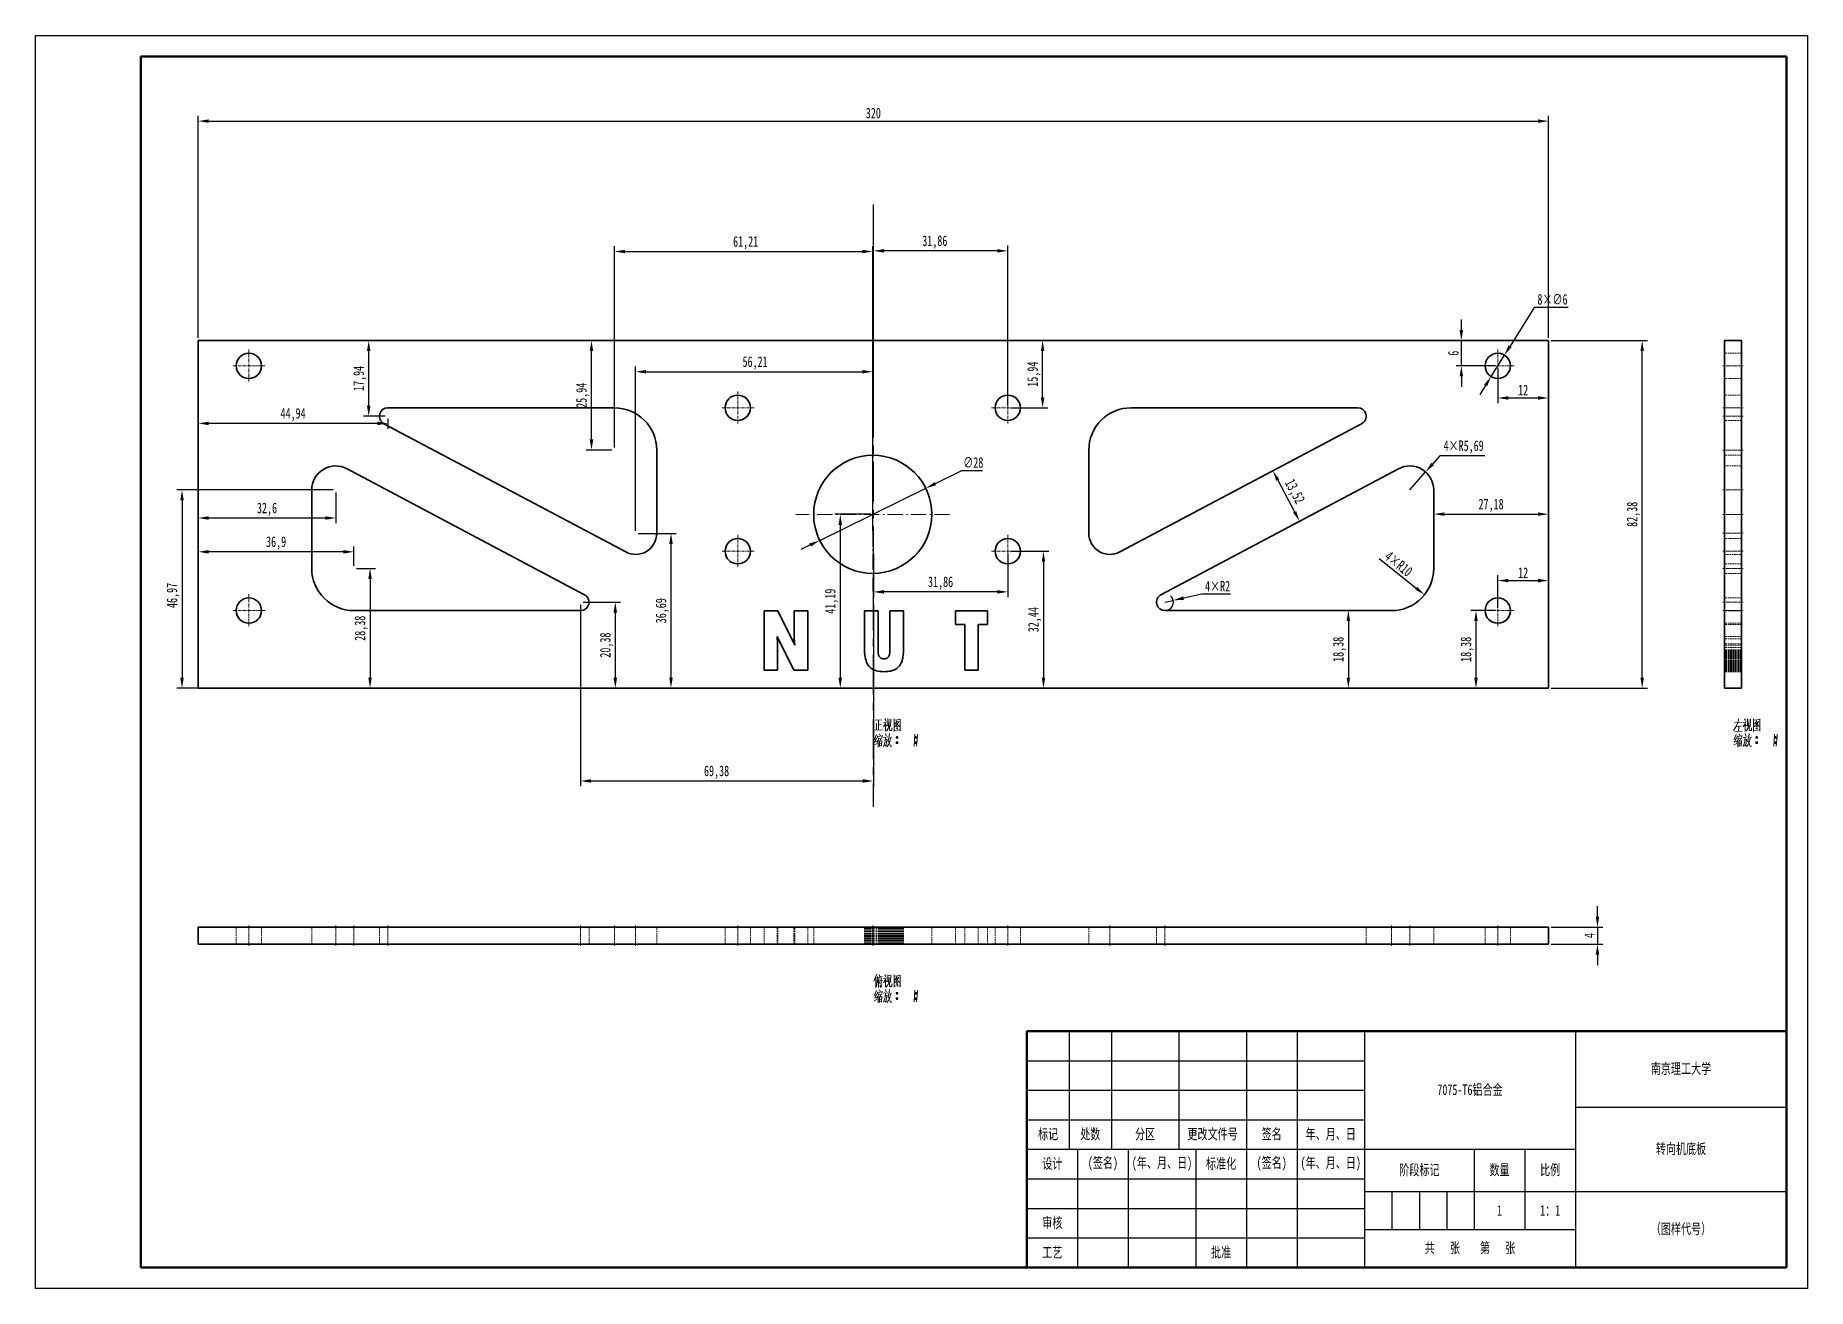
# Model space of a CAD drawing. Header units: millimetres. Extents: x 1050 to 2021, y 766 to 1186.
# Drawn here: x 1050 to 1470, y 765.6 to 1062.6 of the extents above; entities that cross this region are included whole.
import ezdxf

# ---------------------------------------------------------------- set-up
doc = ezdxf.new("R2010")
doc.units = ezdxf.units.MM
doc.header["$LTSCALE"] = 0.3
for name, pattern in [('CENTER', [50.8, 31.75, -6.35, 6.35, -6.35]), ('DASHDOT', [18.5, 12, -3, 0.5, -3]), ('DASHED', [19.05, 12.7, -6.35])]:
    doc.linetypes.add(name, pattern=pattern)
for name, color, linetype, lineweight in [('尺寸线', 3, 'Continuous', 25), ('粗实线', 7, 'Continuous', 50), ('细实线', 7, 'Continuous', 25), ('细文本', 7, 'Continuous', 25), ('细点画线', 1, 'CENTER', 25), ('虚线', 2, 'DASHED', 25)]:
    doc.layers.add(name, color=color, linetype=linetype, lineweight=lineweight)
doc.styles.add('NUT Standard', font='simfang.ttf', dxfattribs={"width": 0.7, "height": 2.5})
doc.dimstyles.new('NUT Standard', dxfattribs={"dimtxt": 2.5, "dimasz": 2.5, "dimexe": 1.25, "dimexo": 0.625, "dimtad": 1, "dimtoh": 1, "dimtxsty": 'NUT Standard', "dimcen": 2.5, "dimadec": 0, "dimazin": 0, "dimtfac": 1, "dimtmove": 0, "dimatfit": 3, "dimfxl": 1, "dimarcsym": 0})

msp = doc.modelspace()

# ---------------------------------------------------------------- texts
at = {"layer": '粗实线', "char_height": 2.5, "attachment_point": 5, "style": 'NUT Standard'}
for s, insert in [('\\pxqc;{\\fFangSong|b0|i0|c134|p49;1}', (1397.042, 784.119)), ('\\pxqc;{\\fFangSong|b0|i0|c134|p49;1：1}', (1409.042, 784.119))]:
    msp.add_mtext_dynamic_manual_height_columns(s, width=12, gutter_width=12.5, heights=[0], dxfattribs=dict(at, insert=insert))
at = {"layer": '细文本', "char_height": 2.5, "attachment_point": 5, "style": 'NUT Standard'}
for s, insert, width in [('{\\fFangSong|b0|i0|c134|p49;南京理工大学}', (1440.042, 817.619), 50), ('7075-T6铝合金', (1390.042, 812.619), 50), ('标记', (1290.042, 802.119), 10), ('处数', (1300.042, 802.119), 10), ('分区', (1313.042, 802.119), 16), ('更改文件号', (1329.042, 802.119), 16), ('签名', (1343.042, 802.119), 12), ('年、月、日', (1357.042, 802.119), 16), ('转向机底板', (1440.042, 798.619), 50), ('设计', (1291.042, 795.119), 12), ('(签名)', (1303.042, 795.119), 12), ('(年、月、日)', (1317.042, 795.119), 16), ('标准化', (1331.042, 795.119), 12), ('(签名)', (1343.042, 795.119), 12), ('(年、月、日)', (1357.042, 795.119), 16), ('阶段标记', (1378.042, 793.619), 26), ('数量', (1397.042, 793.619), 12), ('比例', (1409.042, 793.619), 12), ('审核', (1291.042, 781.119), 12), ('（图样代号）', (1440.042, 779.619), 50), ('工艺', (1291.042, 774.119), 12), ('批准', (1331.042, 774.119), 12), ('共   张    第   张', (1390.042, 775.119), 50)]:
    msp.add_mtext(s, dxfattribs=dict(at, insert=insert, width=width))

# ---------------------------------------------------------------- blocks, each defined once
blk = doc.blocks.new('*D5')
at = {"layer": 'Defpoints', "color": 0, "transparency": 16777216}
for p in [(1398.21, 986.85), (1395.04, 981.76)]:
    blk.add_point(p, dxfattribs=at)
at = {"layer": '尺寸线', "color": 0, "lineweight": -2, "transparency": 16777216}
for p, q in [((1405.23, 998.11), (1399.54, 988.97)), ((1413.31, 998.11), (1405.23, 998.11)), ((1395.04, 981.76), (1398.21, 986.85)), ((1393.71, 979.64), (1392.39, 977.51))]:
    blk.add_line(p, q, dxfattribs=at)
at = {"layer": '尺寸线', "color": 0, "transparency": 16777216}
for points in [[(1399.18, 989.19), (1399.89, 988.75), (1398.21, 986.85)], [(1393.36, 979.86), (1394.07, 979.42), (1395.04, 981.76)]]:
    blk.add_solid(points, dxfattribs=at)
at = {"layer": '尺寸线', "color": 0, "transparency": 16777216, "insert": (1409.59, 1000.07), "char_height": 2.5, "attachment_point": 5, "style": 'NUT Standard'}
blk.add_mtext('8×∅6', dxfattribs=at)
blk = doc.blocks.new('*D6')
at = {"layer": 'Defpoints', "color": 0, "transparency": 16777216}
for p in [(1396.63, 984.3), (1408.63, 984.3), (1408.63, 976.69)]:
    blk.add_point(p, dxfattribs=at)
at = {"layer": '尺寸线', "color": 0, "lineweight": -2, "transparency": 16777216}
for p, q in [((1396.63, 983.68), (1396.63, 975.44)), ((1408.63, 983.68), (1408.63, 975.44)), ((1399.13, 976.69), (1406.13, 976.69))]:
    blk.add_line(p, q, dxfattribs=at)
at = {"layer": '尺寸线', "color": 0, "transparency": 16777216}
for points in [[(1399.13, 977.11), (1399.13, 976.28), (1396.63, 976.69)], [(1406.13, 977.11), (1406.13, 976.28), (1408.63, 976.69)]]:
    blk.add_solid(points, dxfattribs=at)
at = {"layer": '尺寸线', "color": 0, "transparency": 16777216, "insert": (1402.63, 978.57), "char_height": 2.5, "attachment_point": 5, "style": 'NUT Standard'}
blk.add_mtext('12', dxfattribs=at)
blk = doc.blocks.new('*D7')
at = {"layer": 'Defpoints', "color": 0, "transparency": 16777216}
for p in [(1387.99, 990.3), (1396.63, 990.3), (1396.63, 984.3)]:
    blk.add_point(p, dxfattribs=at)
at = {"layer": '尺寸线', "color": 0, "lineweight": -2, "transparency": 16777216}
for p, q in [((1387.99, 992.8), (1387.99, 995.3)), ((1396, 990.3), (1386.74, 990.3)), ((1387.99, 984.3), (1387.99, 990.3)), ((1396, 984.3), (1386.74, 984.3)), ((1387.99, 981.8), (1387.99, 979.3))]:
    blk.add_line(p, q, dxfattribs=at)
at = {"layer": '尺寸线', "color": 0, "transparency": 16777216}
for points in [[(1387.57, 992.8), (1388.4, 992.8), (1387.99, 990.3)], [(1387.57, 981.8), (1388.4, 981.8), (1387.99, 984.3)]]:
    blk.add_solid(points, dxfattribs=at)
at = {"layer": '尺寸线', "color": 0, "transparency": 16777216, "insert": (1386.1, 987.3), "char_height": 2.5, "attachment_point": 5, "rotation": 90, "style": 'NUT Standard'}
blk.add_mtext('6', dxfattribs=at)
blk = doc.blocks.new('*D8')
at = {"layer": 'Defpoints', "color": 0, "transparency": 16777216}
for p in [(1408.63, 933.42), (1396.63, 926.3), (1408.63, 926.3)]:
    blk.add_point(p, dxfattribs=at)
at = {"layer": '尺寸线', "color": 0, "lineweight": -2, "transparency": 16777216}
for p, q in [((1396.63, 926.93), (1396.63, 934.67)), ((1399.13, 933.42), (1406.13, 933.42)), ((1408.63, 926.93), (1408.63, 934.67))]:
    blk.add_line(p, q, dxfattribs=at)
at = {"layer": '尺寸线', "color": 0, "transparency": 16777216}
for points in [[(1399.13, 933.83), (1399.13, 933), (1396.63, 933.42)], [(1406.13, 933.83), (1406.13, 933), (1408.63, 933.42)]]:
    blk.add_solid(points, dxfattribs=at)
at = {"layer": '尺寸线', "color": 0, "transparency": 16777216, "insert": (1402.63, 935.29), "char_height": 2.5, "attachment_point": 5, "style": 'NUT Standard'}
blk.add_mtext('12', dxfattribs=at)
blk = doc.blocks.new('*D9')
at = {"layer": 'Defpoints', "color": 0, "transparency": 16777216}
for p in [(1396.63, 926.3), (1391.46, 907.93), (1396.63, 907.93)]:
    blk.add_point(p, dxfattribs=at)
at = {"layer": '尺寸线', "color": 0, "lineweight": -2, "transparency": 16777216}
for p, q in [((1396, 926.3), (1390.21, 926.3)), ((1391.46, 923.8), (1391.46, 910.43)), ((1396, 907.93), (1390.21, 907.93))]:
    blk.add_line(p, q, dxfattribs=at)
at = {"layer": '尺寸线', "color": 0, "transparency": 16777216}
for points in [[(1391.04, 923.8), (1391.88, 923.8), (1391.46, 926.3)], [(1391.04, 910.43), (1391.88, 910.43), (1391.46, 907.93)]]:
    blk.add_solid(points, dxfattribs=at)
at = {"layer": '尺寸线', "color": 0, "transparency": 16777216, "insert": (1389.39, 917.12), "char_height": 2.5, "attachment_point": 5, "rotation": 90, "style": 'NUT Standard'}
blk.add_mtext('18,38', dxfattribs=at)
blk = doc.blocks.new('*D12')
at = {"layer": 'Defpoints', "color": 0, "transparency": 16777216}
for p in [(1371.45, 936.3), (1379.25, 930.05)]:
    blk.add_point(p, dxfattribs=at)
at = {"layer": '尺寸线', "color": 0, "lineweight": -2, "transparency": 16777216}
blk.add_line((1368.55, 938.62), (1377.3, 931.61), dxfattribs=at)
at = {"layer": '尺寸线', "color": 0, "transparency": 16777216}
blk.add_solid([(1377.56, 931.94), (1377.04, 931.29), (1379.25, 930.05)], dxfattribs=at)
at = {"layer": '尺寸线', "color": 0, "transparency": 16777216, "insert": (1373.13, 937.37), "char_height": 2.5, "attachment_point": 5, "rotation": 321.2847, "style": 'NUT Standard'}
blk.add_mtext('4×R10', dxfattribs=at)
blk = doc.blocks.new('*D13')
at = {"layer": 'Defpoints', "color": 0, "transparency": 16777216}
for p in [(1379.52, 959.17), (1375.76, 954.9)]:
    blk.add_point(p, dxfattribs=at)
at = {"layer": '尺寸线', "color": 0, "lineweight": -2, "transparency": 16777216}
for p, q in [((1382.9, 962.99), (1381.18, 961.04)), ((1393.53, 962.99), (1382.9, 962.99)), ((1375.76, 954.9), (1379.52, 959.17))]:
    blk.add_line(p, q, dxfattribs=at)
at = {"layer": '尺寸线', "color": 0, "transparency": 16777216}
blk.add_solid([(1380.87, 961.32), (1381.49, 960.77), (1379.52, 959.17)], dxfattribs=at)
at = {"layer": '尺寸线', "color": 0, "transparency": 16777216, "insert": (1388.53, 965.06), "char_height": 2.5, "attachment_point": 5, "style": 'NUT Standard'}
blk.add_mtext('4×R5,69', dxfattribs=at)
blk = doc.blocks.new('*D14')
at = {"layer": 'Defpoints', "color": 0, "transparency": 16777216}
for p in [(1317.74, 928.3), (1319.69, 928.73)]:
    blk.add_point(p, dxfattribs=at)
at = {"layer": '尺寸线', "color": 0, "lineweight": -2, "transparency": 16777216}
for p, q in [((1317.74, 928.3), (1319.69, 928.73)), ((1326.52, 930.22), (1322.13, 929.26)), ((1333.29, 930.22), (1326.52, 930.22))]:
    blk.add_line(p, q, dxfattribs=at)
blk.add_arc((1317.74, 928.3), 2, 287.9049, 48.1203, dxfattribs=at)
at = {"layer": '尺寸线', "color": 0, "transparency": 16777216}
blk.add_solid([(1322.04, 929.67), (1322.22, 928.85), (1319.69, 928.73)], dxfattribs=at)
at = {"layer": '尺寸线', "color": 0, "transparency": 16777216, "insert": (1330.22, 932.09), "char_height": 2.5, "attachment_point": 5, "style": 'NUT Standard'}
blk.add_mtext('4×R2', dxfattribs=at)
blk = doc.blocks.new('*D15')
at = {"layer": 'Defpoints', "color": 0, "transparency": 16777216}
for p in [(1337.51, 956.36), (1349.65, 947.5), (1343.84, 944.42)]:
    blk.add_point(p, dxfattribs=at)
at = {"layer": '尺寸线', "color": 0, "lineweight": -2, "transparency": 16777216}
for p, q in [((1338.06, 956.65), (1344.42, 960.03)), ((1344.49, 957.23), (1348.48, 949.7)), ((1344.4, 944.71), (1350.76, 948.08))]:
    blk.add_line(p, q, dxfattribs=at)
at = {"layer": '尺寸线', "color": 0, "transparency": 16777216}
for points in [[(1344.86, 957.43), (1344.12, 957.04), (1343.32, 959.44)], [(1348.85, 949.9), (1348.11, 949.51), (1349.65, 947.5)]]:
    blk.add_solid(points, dxfattribs=at)
at = {"layer": '尺寸线', "color": 0, "transparency": 16777216, "insert": (1348.31, 954.44), "char_height": 2.5, "attachment_point": 5, "rotation": 297.9442, "style": 'NUT Standard'}
blk.add_mtext('13,52', dxfattribs=at)
blk = doc.blocks.new('*D16')
at = {"layer": 'Defpoints', "color": 0, "transparency": 16777216}
for p in [(1088.63, 954.9), (1121.22, 954.9), (1088.63, 948.24)]:
    blk.add_point(p, dxfattribs=at)
at = {"layer": '尺寸线', "color": 0, "lineweight": -2, "transparency": 16777216}
for p, q in [((1088.63, 954.28), (1088.63, 946.99)), ((1121.22, 954.28), (1121.22, 946.99)), ((1118.72, 948.24), (1091.13, 948.24))]:
    blk.add_line(p, q, dxfattribs=at)
at = {"layer": '尺寸线', "color": 0, "transparency": 16777216}
for points in [[(1091.13, 948.66), (1091.13, 947.83), (1088.63, 948.24)], [(1118.72, 948.66), (1118.72, 947.83), (1121.22, 948.24)]]:
    blk.add_solid(points, dxfattribs=at)
at = {"layer": '尺寸线', "color": 0, "transparency": 16777216, "insert": (1104.92, 950.31), "char_height": 2.5, "attachment_point": 5, "style": 'NUT Standard'}
blk.add_mtext('32,6', dxfattribs=at)
blk = doc.blocks.new('*D17')
at = {"layer": 'Defpoints', "color": 0, "transparency": 16777216}
for p in [(1121.22, 954.9), (1084.78, 907.93), (1121.22, 907.93)]:
    blk.add_point(p, dxfattribs=at)
at = {"layer": '尺寸线', "color": 0, "lineweight": -2, "transparency": 16777216}
for p, q in [((1120.6, 954.9), (1083.53, 954.9)), ((1084.78, 952.4), (1084.78, 910.43)), ((1120.6, 907.93), (1083.53, 907.93))]:
    blk.add_line(p, q, dxfattribs=at)
at = {"layer": '尺寸线', "color": 0, "transparency": 16777216}
for points in [[(1084.36, 952.4), (1085.2, 952.4), (1084.78, 954.9)], [(1084.36, 910.43), (1085.2, 910.43), (1084.78, 907.93)]]:
    blk.add_solid(points, dxfattribs=at)
at = {"layer": '尺寸线', "color": 0, "transparency": 16777216, "insert": (1082.71, 929.89), "char_height": 2.5, "attachment_point": 5, "rotation": 90, "style": 'NUT Standard'}
blk.add_mtext('46,97', dxfattribs=at)
blk = doc.blocks.new('*D18')
at = {"layer": 'Defpoints', "color": 0, "transparency": 16777216}
for p in [(1179.24, 928.3), (1179.24, 907.93), (1187.47, 907.93)]:
    blk.add_point(p, dxfattribs=at)
at = {"layer": '尺寸线', "color": 0, "lineweight": -2, "transparency": 16777216}
for p, q in [((1179.87, 928.3), (1188.72, 928.3)), ((1187.47, 925.8), (1187.47, 910.43)), ((1179.87, 907.93), (1188.72, 907.93))]:
    blk.add_line(p, q, dxfattribs=at)
at = {"layer": '尺寸线', "color": 0, "transparency": 16777216}
for points in [[(1187.06, 925.8), (1187.89, 925.8), (1187.47, 928.3)], [(1187.06, 910.43), (1187.89, 910.43), (1187.47, 907.93)]]:
    blk.add_solid(points, dxfattribs=at)
at = {"layer": '尺寸线', "color": 0, "transparency": 16777216, "insert": (1185.41, 918.12), "char_height": 2.5, "attachment_point": 5, "rotation": 90, "style": 'NUT Standard'}
blk.add_mtext('20,38', dxfattribs=at)
blk = doc.blocks.new('*D19')
at = {"layer": 'Defpoints', "color": 0, "transparency": 16777216}
for p in [(1179.24, 928.3), (1248.63, 928.3), (1248.63, 885.92)]:
    blk.add_point(p, dxfattribs=at)
at = {"layer": '尺寸线', "color": 0, "lineweight": -2, "transparency": 16777216}
for p, q in [((1179.24, 927.68), (1179.24, 884.67)), ((1248.63, 927.68), (1248.63, 884.67)), ((1181.74, 885.92), (1246.13, 885.92))]:
    blk.add_line(p, q, dxfattribs=at)
at = {"layer": '尺寸线', "color": 0, "transparency": 16777216}
for points in [[(1181.74, 886.34), (1181.74, 885.51), (1179.24, 885.92)], [(1246.13, 886.34), (1246.13, 885.51), (1248.63, 885.92)]]:
    blk.add_solid(points, dxfattribs=at)
at = {"layer": '尺寸线', "color": 0, "transparency": 16777216, "insert": (1211.47, 887.99), "char_height": 2.5, "attachment_point": 5, "style": 'NUT Standard'}
blk.add_mtext('69,38', dxfattribs=at)
blk = doc.blocks.new('*D20')
at = {"layer": 'Defpoints', "color": 0, "transparency": 16777216}
for p in [(1125.53, 936.3), (1125.53, 907.93), (1129.35, 907.93)]:
    blk.add_point(p, dxfattribs=at)
at = {"layer": '尺寸线', "color": 0, "lineweight": -2, "transparency": 16777216}
for p, q in [((1126.15, 936.3), (1130.6, 936.3)), ((1129.35, 933.8), (1129.35, 910.43)), ((1126.15, 907.93), (1130.6, 907.93))]:
    blk.add_line(p, q, dxfattribs=at)
at = {"layer": '尺寸线', "color": 0, "transparency": 16777216}
for points in [[(1128.93, 933.8), (1129.76, 933.8), (1129.35, 936.3)], [(1128.93, 910.43), (1129.76, 910.43), (1129.35, 907.93)]]:
    blk.add_solid(points, dxfattribs=at)
at = {"layer": '尺寸线', "color": 0, "transparency": 16777216, "insert": (1127.28, 922.12), "char_height": 2.5, "attachment_point": 5, "rotation": 90, "style": 'NUT Standard'}
blk.add_mtext('28,38', dxfattribs=at)
blk = doc.blocks.new('*D21')
at = {"layer": 'Defpoints', "color": 0, "transparency": 16777216}
for p in [(1088.63, 940.24), (1088.63, 936.3), (1125.53, 936.3)]:
    blk.add_point(p, dxfattribs=at)
at = {"layer": '尺寸线', "color": 0, "lineweight": -2, "transparency": 16777216}
for p, q in [((1088.63, 936.93), (1088.63, 941.49)), ((1125.53, 936.93), (1125.53, 941.49)), ((1123.03, 940.24), (1091.13, 940.24))]:
    blk.add_line(p, q, dxfattribs=at)
at = {"layer": '尺寸线', "color": 0, "transparency": 16777216}
for points in [[(1091.13, 940.65), (1091.13, 939.82), (1088.63, 940.24)], [(1123.03, 940.65), (1123.03, 939.82), (1125.53, 940.24)]]:
    blk.add_solid(points, dxfattribs=at)
at = {"layer": '尺寸线', "color": 0, "transparency": 16777216, "insert": (1107.08, 942.31), "char_height": 2.5, "attachment_point": 5, "style": 'NUT Standard'}
blk.add_mtext('36,9', dxfattribs=at)
blk = doc.blocks.new('*D22')
at = {"layer": 'Defpoints', "color": 0, "transparency": 16777216}
for p in [(1347.12, 926.3), (1347.12, 907.93), (1361.21, 907.93)]:
    blk.add_point(p, dxfattribs=at)
at = {"layer": '尺寸线', "color": 0, "lineweight": -2, "transparency": 16777216}
for p, q in [((1347.74, 926.3), (1362.46, 926.3)), ((1361.21, 923.8), (1361.21, 910.43)), ((1347.74, 907.93), (1362.46, 907.93))]:
    blk.add_line(p, q, dxfattribs=at)
at = {"layer": '尺寸线', "color": 0, "transparency": 16777216}
for points in [[(1360.79, 923.8), (1361.62, 923.8), (1361.21, 926.3)], [(1360.79, 910.43), (1361.62, 910.43), (1361.21, 907.93)]]:
    blk.add_solid(points, dxfattribs=at)
at = {"layer": '尺寸线', "color": 0, "transparency": 16777216, "insert": (1359.14, 917.12), "char_height": 2.5, "attachment_point": 5, "rotation": 90, "style": 'NUT Standard'}
blk.add_mtext('18,38', dxfattribs=at)
blk = doc.blocks.new('*D23')
at = {"layer": 'Defpoints', "color": 0, "transparency": 16777216}
for p in [(1408.63, 949.16), (1381.45, 944.4), (1408.63, 944.4)]:
    blk.add_point(p, dxfattribs=at)
at = {"layer": '尺寸线', "color": 0, "lineweight": -2, "transparency": 16777216}
for p, q in [((1381.45, 945.03), (1381.45, 950.41)), ((1408.63, 945.03), (1408.63, 950.41)), ((1383.95, 949.16), (1406.13, 949.16))]:
    blk.add_line(p, q, dxfattribs=at)
at = {"layer": '尺寸线', "color": 0, "transparency": 16777216}
for points in [[(1383.95, 949.58), (1383.95, 948.75), (1381.45, 949.16)], [(1406.13, 949.58), (1406.13, 948.75), (1408.63, 949.16)]]:
    blk.add_solid(points, dxfattribs=at)
at = {"layer": '尺寸线', "color": 0, "transparency": 16777216, "insert": (1395.04, 951.23), "char_height": 2.5, "attachment_point": 5, "style": 'NUT Standard'}
blk.add_mtext('27,18', dxfattribs=at)
blk = doc.blocks.new('*D24')
at = {"layer": 'Defpoints', "color": 0, "transparency": 16777216}
for p in [(1129.03, 990.3), (1133.57, 990.3), (1133.57, 972.36)]:
    blk.add_point(p, dxfattribs=at)
at = {"layer": '尺寸线', "color": 0, "lineweight": -2, "transparency": 16777216}
for p, q in [((1132.94, 990.3), (1127.78, 990.3)), ((1129.03, 974.86), (1129.03, 987.8)), ((1132.94, 972.36), (1127.78, 972.36))]:
    blk.add_line(p, q, dxfattribs=at)
at = {"layer": '尺寸线', "color": 0, "transparency": 16777216}
for points in [[(1128.61, 987.8), (1129.45, 987.8), (1129.03, 990.3)], [(1128.61, 974.86), (1129.45, 974.86), (1129.03, 972.36)]]:
    blk.add_solid(points, dxfattribs=at)
at = {"layer": '尺寸线', "color": 0, "transparency": 16777216, "insert": (1126.96, 981.33), "char_height": 2.5, "attachment_point": 5, "rotation": 90, "style": 'NUT Standard'}
blk.add_mtext('17,94', dxfattribs=at)
blk = doc.blocks.new('*D25')
at = {"layer": 'Defpoints', "color": 0, "transparency": 16777216}
for p in [(1088.63, 972.36), (1088.63, 970.67), (1133.57, 972.36)]:
    blk.add_point(p, dxfattribs=at)
at = {"layer": '尺寸线', "color": 0, "lineweight": -2, "transparency": 16777216}
for p, q in [((1088.63, 971.74), (1088.63, 969.42)), ((1131.07, 970.67), (1091.13, 970.67)), ((1133.57, 971.74), (1133.57, 969.42))]:
    blk.add_line(p, q, dxfattribs=at)
at = {"layer": '尺寸线', "color": 0, "transparency": 16777216}
for points in [[(1091.13, 971.09), (1091.13, 970.25), (1088.63, 970.67)], [(1131.07, 971.09), (1131.07, 970.25), (1133.57, 970.67)]]:
    blk.add_solid(points, dxfattribs=at)
at = {"layer": '尺寸线', "color": 0, "transparency": 16777216, "insert": (1111.1, 972.74), "char_height": 2.5, "attachment_point": 5, "style": 'NUT Standard'}
blk.add_mtext('44,94', dxfattribs=at)
blk = doc.blocks.new('*D26')
at = {"layer": 'Defpoints', "color": 0, "transparency": 16777216}
for p in [(1181.83, 990.3), (1187.28, 990.3), (1187.28, 964.36)]:
    blk.add_point(p, dxfattribs=at)
at = {"layer": '尺寸线', "color": 0, "lineweight": -2, "transparency": 16777216}
for p, q in [((1186.66, 990.3), (1180.58, 990.3)), ((1181.83, 966.86), (1181.83, 987.8)), ((1186.66, 964.36), (1180.58, 964.36))]:
    blk.add_line(p, q, dxfattribs=at)
at = {"layer": '尺寸线', "color": 0, "transparency": 16777216}
for points in [[(1181.41, 987.8), (1182.25, 987.8), (1181.83, 990.3)], [(1181.41, 966.86), (1182.25, 966.86), (1181.83, 964.36)]]:
    blk.add_solid(points, dxfattribs=at)
at = {"layer": '尺寸线', "color": 0, "transparency": 16777216, "insert": (1179.76, 977.33), "char_height": 2.5, "attachment_point": 5, "rotation": 90, "style": 'NUT Standard'}
blk.add_mtext('25,94', dxfattribs=at)
blk = doc.blocks.new('*D27')
at = {"layer": 'Defpoints', "color": 0, "transparency": 16777216}
for p in [(1248.49, 1011.41), (1187.28, 964.36), (1248.49, 964.36)]:
    blk.add_point(p, dxfattribs=at)
at = {"layer": '尺寸线', "color": 0, "lineweight": -2, "transparency": 16777216}
for p, q in [((1187.28, 964.99), (1187.28, 1012.66)), ((1248.49, 964.99), (1248.49, 1012.66)), ((1189.78, 1011.41), (1245.99, 1011.41))]:
    blk.add_line(p, q, dxfattribs=at)
at = {"layer": '尺寸线', "color": 0, "transparency": 16777216}
for points in [[(1189.78, 1011.82), (1189.78, 1010.99), (1187.28, 1011.41)], [(1245.99, 1011.82), (1245.99, 1010.99), (1248.49, 1011.41)]]:
    blk.add_solid(points, dxfattribs=at)
at = {"layer": '尺寸线', "color": 0, "transparency": 16777216, "insert": (1218.36, 1013.47), "char_height": 2.5, "attachment_point": 5, "style": 'NUT Standard'}
blk.add_mtext('61,21', dxfattribs=at)
blk = doc.blocks.new('*D28')
at = {"layer": 'Defpoints', "color": 0, "transparency": 16777216}
for p in [(1248.49, 982.92), (1192.28, 944.61), (1248.49, 944.61)]:
    blk.add_point(p, dxfattribs=at)
at = {"layer": '尺寸线', "color": 0, "lineweight": -2, "transparency": 16777216}
for p, q in [((1192.28, 945.24), (1192.28, 984.17)), ((1194.78, 982.92), (1245.99, 982.92)), ((1248.49, 945.24), (1248.49, 984.17))]:
    blk.add_line(p, q, dxfattribs=at)
at = {"layer": '尺寸线', "color": 0, "transparency": 16777216}
for points in [[(1194.78, 983.33), (1194.78, 982.5), (1192.28, 982.92)], [(1245.99, 983.33), (1245.99, 982.5), (1248.49, 982.92)]]:
    blk.add_solid(points, dxfattribs=at)
at = {"layer": '尺寸线', "color": 0, "transparency": 16777216, "insert": (1220.6, 984.98), "char_height": 2.5, "attachment_point": 5, "style": 'NUT Standard'}
blk.add_mtext('56,21', dxfattribs=at)
blk = doc.blocks.new('*D29')
at = {"layer": 'Defpoints', "color": 0, "transparency": 16777216}
for p in [(1192.28, 944.61), (1192.28, 907.93), (1200.67, 907.93)]:
    blk.add_point(p, dxfattribs=at)
at = {"layer": '尺寸线', "color": 0, "lineweight": -2, "transparency": 16777216}
for p, q in [((1192.91, 944.61), (1201.92, 944.61)), ((1200.67, 942.11), (1200.67, 910.43)), ((1192.91, 907.93), (1201.92, 907.93))]:
    blk.add_line(p, q, dxfattribs=at)
at = {"layer": '尺寸线', "color": 0, "transparency": 16777216}
for points in [[(1200.26, 942.11), (1201.09, 942.11), (1200.67, 944.61)], [(1200.26, 910.43), (1201.09, 910.43), (1200.67, 907.93)]]:
    blk.add_solid(points, dxfattribs=at)
at = {"layer": '尺寸线', "color": 0, "transparency": 16777216, "insert": (1198.61, 926.27), "char_height": 2.5, "attachment_point": 5, "rotation": 90, "style": 'NUT Standard'}
blk.add_mtext('36,69', dxfattribs=at)
blk = doc.blocks.new('*D30')
at = {"layer": 'Defpoints', "color": 0, "transparency": 16777216}
for p in [(1261.06, 955.28), (1235.92, 942.95)]:
    blk.add_point(p, dxfattribs=at)
at = {"layer": '尺寸线', "color": 0, "lineweight": -2, "transparency": 16777216}
for p, q in [((1269.53, 959.44), (1263.3, 956.38)), ((1274.49, 959.44), (1269.53, 959.44)), ((1235.92, 942.95), (1261.06, 955.28)), ((1233.68, 941.85), (1231.43, 940.75))]:
    blk.add_line(p, q, dxfattribs=at)
at = {"layer": '尺寸线', "color": 0, "transparency": 16777216}
for points in [[(1263.12, 956.76), (1263.49, 956.01), (1261.06, 955.28)], [(1233.49, 942.22), (1233.86, 941.47), (1235.92, 942.95)]]:
    blk.add_solid(points, dxfattribs=at)
at = {"layer": '尺寸线', "color": 0, "transparency": 16777216, "insert": (1272.32, 961.4), "char_height": 2.5, "attachment_point": 5, "style": 'NUT Standard'}
blk.add_mtext('∅28', dxfattribs=at)
blk = doc.blocks.new('*D31')
at = {"layer": 'Defpoints', "color": 0, "transparency": 16777216}
for p in [(1248.63, 1011.57), (1248.63, 974.36), (1280.49, 974.36)]:
    blk.add_point(p, dxfattribs=at)
at = {"layer": '尺寸线', "color": 0, "lineweight": -2, "transparency": 16777216}
for p, q in [((1248.63, 974.99), (1248.63, 1012.82)), ((1280.49, 974.99), (1280.49, 1012.82)), ((1277.99, 1011.57), (1251.13, 1011.57))]:
    blk.add_line(p, q, dxfattribs=at)
at = {"layer": '尺寸线', "color": 0, "transparency": 16777216}
for points in [[(1251.13, 1011.98), (1251.13, 1011.15), (1248.63, 1011.57)], [(1277.99, 1011.98), (1277.99, 1011.15), (1280.49, 1011.57)]]:
    blk.add_solid(points, dxfattribs=at)
at = {"layer": '尺寸线', "color": 0, "transparency": 16777216, "insert": (1263.2, 1013.63), "char_height": 2.5, "attachment_point": 5, "style": 'NUT Standard'}
blk.add_mtext('31,86', dxfattribs=at)
blk = doc.blocks.new('*D32')
at = {"layer": 'Defpoints', "color": 0, "transparency": 16777216}
for p in [(1280.49, 990.3), (1288.75, 990.3), (1280.49, 974.36)]:
    blk.add_point(p, dxfattribs=at)
at = {"layer": '尺寸线', "color": 0, "lineweight": -2, "transparency": 16777216}
for p, q in [((1281.11, 990.3), (1290, 990.3)), ((1288.75, 976.86), (1288.75, 987.8)), ((1281.11, 974.36), (1290, 974.36))]:
    blk.add_line(p, q, dxfattribs=at)
at = {"layer": '尺寸线', "color": 0, "transparency": 16777216}
for points in [[(1288.34, 987.8), (1289.17, 987.8), (1288.75, 990.3)], [(1288.34, 976.86), (1289.17, 976.86), (1288.75, 974.36)]]:
    blk.add_solid(points, dxfattribs=at)
at = {"layer": '尺寸线', "color": 0, "transparency": 16777216, "insert": (1286.69, 982.33), "char_height": 2.5, "attachment_point": 5, "rotation": 90, "style": 'NUT Standard'}
blk.add_mtext('15,94', dxfattribs=at)
blk = doc.blocks.new('*D33')
at = {"layer": 'Defpoints', "color": 0, "transparency": 16777216}
for p in [(1280.49, 940.36), (1280.49, 907.93), (1288.95, 907.93)]:
    blk.add_point(p, dxfattribs=at)
at = {"layer": '尺寸线', "color": 0, "lineweight": -2, "transparency": 16777216}
for p, q in [((1281.11, 940.36), (1290.2, 940.36)), ((1288.95, 937.86), (1288.95, 910.43)), ((1281.11, 907.93), (1290.2, 907.93))]:
    blk.add_line(p, q, dxfattribs=at)
at = {"layer": '尺寸线', "color": 0, "transparency": 16777216}
for points in [[(1288.53, 937.86), (1289.36, 937.86), (1288.95, 940.36)], [(1288.53, 910.43), (1289.36, 910.43), (1288.95, 907.93)]]:
    blk.add_solid(points, dxfattribs=at)
at = {"layer": '尺寸线', "color": 0, "transparency": 16777216, "insert": (1286.88, 924.15), "char_height": 2.5, "attachment_point": 5, "rotation": 90, "style": 'NUT Standard'}
blk.add_mtext('32,44', dxfattribs=at)
blk = doc.blocks.new('*D34')
at = {"layer": 'Defpoints', "color": 0, "transparency": 16777216}
for p in [(1248.63, 940.36), (1280.49, 940.36), (1248.63, 930.74)]:
    blk.add_point(p, dxfattribs=at)
at = {"layer": '尺寸线', "color": 0, "lineweight": -2, "transparency": 16777216}
for p, q in [((1248.63, 939.74), (1248.63, 929.49)), ((1280.49, 939.74), (1280.49, 929.49)), ((1277.99, 930.74), (1251.13, 930.74))]:
    blk.add_line(p, q, dxfattribs=at)
at = {"layer": '尺寸线', "color": 0, "transparency": 16777216}
for points in [[(1251.13, 931.16), (1251.13, 930.32), (1248.63, 930.74)], [(1277.99, 931.16), (1277.99, 930.32), (1280.49, 930.74)]]:
    blk.add_solid(points, dxfattribs=at)
at = {"layer": '尺寸线', "color": 0, "transparency": 16777216, "insert": (1264.56, 932.81), "char_height": 2.5, "attachment_point": 5, "style": 'NUT Standard'}
blk.add_mtext('31,86', dxfattribs=at)
blk = doc.blocks.new('*D35')
at = {"layer": 'Defpoints', "color": 0, "transparency": 16777216}
for p in [(1248.63, 949.12), (1240.79, 907.93), (1248.63, 907.93)]:
    blk.add_point(p, dxfattribs=at)
at = {"layer": '尺寸线', "color": 0, "lineweight": -2, "transparency": 16777216}
for p, q in [((1248, 949.12), (1239.54, 949.12)), ((1240.79, 946.62), (1240.79, 910.43)), ((1248, 907.93), (1239.54, 907.93))]:
    blk.add_line(p, q, dxfattribs=at)
at = {"layer": '尺寸线', "color": 0, "transparency": 16777216}
for points in [[(1240.37, 946.62), (1241.21, 946.62), (1240.79, 949.12)], [(1240.37, 910.43), (1241.21, 910.43), (1240.79, 907.93)]]:
    blk.add_solid(points, dxfattribs=at)
at = {"layer": '尺寸线', "color": 0, "transparency": 16777216, "insert": (1238.72, 928.52), "char_height": 2.5, "attachment_point": 5, "rotation": 90, "style": 'NUT Standard'}
blk.add_mtext('41,19', dxfattribs=at)
blk = doc.blocks.new('*D36')
at = {"layer": 'Defpoints', "color": 0, "transparency": 16777216}
for p in [(1408.63, 851.28), (1408.63, 847.28), (1420.24, 847.28)]:
    blk.add_point(p, dxfattribs=at)
at = {"layer": '尺寸线', "color": 0, "lineweight": -2, "transparency": 16777216}
for p, q in [((1420.24, 853.78), (1420.24, 856.28)), ((1409.25, 851.28), (1421.49, 851.28)), ((1420.24, 851.28), (1420.24, 847.28)), ((1409.25, 847.28), (1421.49, 847.28)), ((1420.24, 844.78), (1420.24, 842.28))]:
    blk.add_line(p, q, dxfattribs=at)
at = {"layer": '尺寸线', "color": 0, "transparency": 16777216}
for points in [[(1419.83, 853.78), (1420.66, 853.78), (1420.24, 851.28)], [(1419.83, 844.78), (1420.66, 844.78), (1420.24, 847.28)]]:
    blk.add_solid(points, dxfattribs=at)
at = {"layer": '尺寸线', "color": 0, "transparency": 16777216, "insert": (1418.37, 849.28), "char_height": 2.5, "attachment_point": 5, "rotation": 90, "style": 'NUT Standard'}
blk.add_mtext('4', dxfattribs=at)
blk = doc.blocks.new('*D37')
at = {"layer": 'Defpoints', "color": 0, "transparency": 16777216}
for p in [(1408.63, 990.3), (1430.84, 990.3), (1408.63, 907.93)]:
    blk.add_point(p, dxfattribs=at)
at = {"layer": '尺寸线', "color": 0, "lineweight": -2, "transparency": 16777216}
for p, q in [((1409.25, 990.3), (1432.09, 990.3)), ((1430.84, 910.43), (1430.84, 987.8)), ((1409.25, 907.93), (1432.09, 907.93))]:
    blk.add_line(p, q, dxfattribs=at)
at = {"layer": '尺寸线', "color": 0, "transparency": 16777216}
for points in [[(1430.43, 987.8), (1431.26, 987.8), (1430.84, 990.3)], [(1430.43, 910.43), (1431.26, 910.43), (1430.84, 907.93)]]:
    blk.add_solid(points, dxfattribs=at)
at = {"layer": '尺寸线', "color": 0, "transparency": 16777216, "insert": (1428.78, 949.12), "char_height": 2.5, "attachment_point": 5, "rotation": 90, "style": 'NUT Standard'}
blk.add_mtext('82,38', dxfattribs=at)
blk = doc.blocks.new('*D38')
at = {"layer": 'Defpoints', "color": 0, "transparency": 16777216}
for p in [(1408.63, 1042.32), (1088.63, 990.3), (1408.63, 990.3)]:
    blk.add_point(p, dxfattribs=at)
at = {"layer": '尺寸线', "color": 0, "lineweight": -2, "transparency": 16777216}
for p, q in [((1088.63, 990.93), (1088.63, 1043.57)), ((1091.13, 1042.32), (1406.13, 1042.32)), ((1408.63, 990.93), (1408.63, 1043.57))]:
    blk.add_line(p, q, dxfattribs=at)
at = {"layer": '尺寸线', "color": 0, "transparency": 16777216}
for points in [[(1091.13, 1042.73), (1091.13, 1041.9), (1088.63, 1042.32)], [(1406.13, 1042.73), (1406.13, 1041.9), (1408.63, 1042.32)]]:
    blk.add_solid(points, dxfattribs=at)
at = {"layer": '尺寸线', "color": 0, "transparency": 16777216, "insert": (1248.63, 1044.21), "char_height": 2.5, "attachment_point": 5, "style": 'NUT Standard'}
blk.add_mtext('320', dxfattribs=at)

# ---------------------------------------------------------------- dimensions: what is measured, and where the dimension line sits
at = {"layer": '尺寸线'}
for p1, p2, distance, picture, middle in [((1088.625, 990.303), (1408.625, 990.303), 52.015, '*D38', (1248.625, 1044.207)), ((1396.625, 984.303), (1396.625, 990.303), 8.638, '*D7', (1386.098, 987.303)), ((1133.567, 972.364), (1133.567, 990.303), 4.539, '*D24', (1126.961, 981.333)), ((1187.28, 964.364), (1187.28, 990.303), 5.449, '*D26', (1179.763, 977.333)), ((1280.489, 974.364), (1280.489, 990.303), -8.264, '*D32', (1286.685, 982.333)), ((1408.625071519, 907.927563617), (1408.625071519, 990.302563617), -22.218539678, '*D37', (1428.775754054, 949.115063617)), ((1396.625, 984.303), (1408.625, 984.303), -7.608, '*D6', (1402.625, 978.569)), ((1133.567, 972.364), (1088.625, 972.364), 1.694, '*D25', (1111.096, 972.737)), ((1337.508, 956.359), (1343.843, 944.415), 6.574, '*D15', (1348.31, 954.437)), ((1381.449, 944.402), (1408.625, 944.402), 4.76, '*D23', (1395.037, 951.23)), ((1248.625, 949.115), (1248.625, 907.928), -7.836, '*D35', (1238.721, 928.521)), ((1125.529, 936.303), (1088.625, 936.303), -3.936, '*D21', (1107.077, 942.306)), ((1192.28, 944.615), (1192.28, 907.928), 8.393, '*D29', (1198.605, 926.271)), ((1280.489, 940.364), (1248.625, 940.364), 9.625, '*D34', (1264.557, 932.807)), ((1280.489, 940.364), (1280.489, 907.928), 8.458, '*D33', (1286.88, 924.146)), ((1396.625, 926.303), (1408.625, 926.303), 7.114, '*D8', (1402.625, 935.291)), ((1125.529093736, 936.302563617), (1125.529093736, 907.927563617), 3.817689985, '*D20', (1127.278926578, 922.115063617)), ((1179.242045396, 928.302563617), (1179.242045396, 907.927563617), 8.232889232, '*D18', (1185.407077485, 918.115063617)), ((1347.119333249, 926.302563617), (1347.119333249, 907.927563617), 14.086773436, '*D22', (1359.138249542, 917.115063617)), ((1396.625071519, 926.302563617), (1396.625071519, 907.927563617), -5.163728663, '*D9', (1389.393485713, 917.115063617)), ((1408.625, 851.282), (1408.625, 847.282), 11.617, '*D36', (1418.367, 849.282))]:
    dim = msp.add_aligned_dim(p1=p1, p2=p2, distance=distance, dimstyle='NUT Standard', dxfattribs=at)
    dim.commit()
    dim.dimension.update_dxf_attribs({"geometry": picture, "text_midpoint": middle})
for base, p1, p2, angle, picture, middle in [((1248.489, 1011.407), (1187.28, 964.364), (1248.489, 964.364), 0, '*D27', (1218.36, 1011.407)), ((1248.625, 1011.567), (1280.489, 974.364), (1248.625, 974.364), 180, '*D31', (1263.196, 1011.567)), ((1248.489, 982.917), (1192.28, 944.615), (1248.489, 944.615), 0, '*D28', (1220.602, 982.917)), ((1084.78, 907.928), (1121.221, 954.901), (1121.221, 907.928), 270, '*D17', (1084.78, 929.89)), ((1088.625, 948.242), (1121.221, 954.901), (1088.625, 954.901), 180, '*D16', (1104.923, 948.242)), ((1248.625, 885.923), (1179.242, 928.303), (1248.625, 928.303), 360, '*D19', (1211.474, 885.923))]:
    dim = msp.add_linear_dim(base=base, p1=p1, p2=p2, angle=angle, dimstyle='NUT Standard', dxfattribs=at)
    dim.commit()
    dim.dimension.update_dxf_attribs({"geometry": picture, "text_midpoint": middle, "dimtype": 161})
dim = msp.add_diameter_dim_2p(p1=(1395.037, 981.757), p2=(1398.213, 986.848), text='8×<>', dimstyle='NUT Standard', dxfattribs=at)
dim.commit()
dim.dimension.update_dxf_attribs({"geometry": '*D5', "text_midpoint": (1409.589, 998.105), "dimtype": 163})
for center, mpoint, picture, middle in [((1375.757, 954.901), (1379.525, 959.167), '*D13', (1388.53, 962.989)), ((1371.449, 936.303), (1379.252, 930.048), '*D12', (1371.952, 935.899)), ((1317.736, 928.303), (1319.69, 928.729), '*D14', (1326.517, 930.219))]:
    dim = msp.add_radius_dim(center=center, mpoint=mpoint, text='4×<>', dimstyle='NUT Standard', dxfattribs=at)
    dim.commit()
    dim.dimension.update_dxf_attribs({"geometry": picture, "text_midpoint": middle, "dimtype": 164})
dim = msp.add_diameter_dim_2p(p1=(1235.921, 942.948), p2=(1261.058, 955.282), dimstyle='NUT Standard', dxfattribs=at)
dim.commit()
dim.dimension.update_dxf_attribs({"geometry": '*D30', "text_midpoint": (1272.323, 959.438), "dimtype": 163})

# ---------------------------------------------------------------- linework, layer by layer
for p, q in [((1050.042, 1062.619), (1470.042, 1062.619)), ((1050.042, 765.619), (1050.042, 1062.619)), ((1470.042, 1062.619), (1470.042, 765.619)), ((1470.042, 765.619), (1050.042, 765.619))]:
    msp.add_line(p, q)
at = {"color": 7, "lineweight": 35}
for p, q in [((1088.625, 990.303), (1408.625, 990.303)), ((1088.625, 907.928), (1088.625, 990.303)), ((1408.625, 990.303), (1408.625, 907.928)), ((1450.368, 907.928), (1450.368, 990.303)), ((1454.368, 990.303), (1450.368, 990.303)), ((1454.368, 907.928), (1454.368, 990.303)), ((1132.63, 970.597), (1189.937, 940.198)), ((1133.567, 974.364), (1187.28, 974.364)), ((1364.348, 970.597), (1307.041, 940.198)), ((1363.411, 974.364), (1309.698, 974.364)), ((1197.28, 944.615), (1197.28, 964.364)), ((1299.698, 944.615), (1299.698, 964.364)), ((1180.179, 930.069), (1123.889, 959.929)), ((1316.799, 930.069), (1373.089, 959.929)), ((1115.529, 954.901), (1115.529, 936.303)), ((1381.449, 954.901), (1381.449, 936.303)), ((1179.242, 926.303), (1125.529, 926.303)), ((1222.761, 926.213), (1225.97, 926.213)), ((1222.761, 912.213), (1222.761, 926.213)), ((1225.97, 926.213), (1230.008, 918.138)), ((1229.892, 919.648), (1229.892, 926.213)), ((1229.892, 926.213), (1233.07, 926.213)), ((1233.07, 926.213), (1233.07, 912.213)), ((1246.525, 917.52), (1246.525, 926.213)), ((1246.525, 926.213), (1249.786, 926.213)), ((1249.786, 926.213), (1249.786, 916.356)), ((1252.523, 916.471), (1252.523, 926.213)), ((1252.523, 926.213), (1255.763, 926.213)), ((1255.763, 926.213), (1255.763, 917.027)), ((1268.117, 923.015), (1268.117, 926.213)), ((1268.117, 926.213), (1275.699, 926.213)), ((1275.699, 926.213), (1275.699, 923.015)), ((1317.736, 926.303), (1371.449, 926.303)), ((1229.808, 912.213), (1225.855, 920.162)), ((1225.855, 920.162), (1225.939, 918.422)), ((1270.288, 923.015), (1268.117, 923.015)), ((1270.288, 912.213), (1270.288, 923.015)), ((1275.699, 923.015), (1273.507, 923.015)), ((1273.507, 923.015), (1273.507, 912.213)), ((1225.939, 918.422), (1225.939, 912.213)), ((1230.008, 918.138), (1229.892, 919.648)), ((1246.535, 916.919), (1246.525, 917.52)), ((1246.566, 916.354), (1246.535, 916.919)), ((1246.618, 915.825), (1246.566, 916.354)), ((1246.691, 915.332), (1246.618, 915.825)), ((1249.786, 916.356), (1249.79, 916.22)), ((1249.79, 916.22), (1249.801, 916.09)), ((1249.801, 916.09), (1249.819, 915.966)), ((1249.819, 915.966), (1249.845, 915.848)), ((1249.845, 915.848), (1249.878, 915.736)), ((1249.878, 915.736), (1249.918, 915.629)), ((1249.918, 915.629), (1249.966, 915.528)), ((1252.341, 915.573), (1252.389, 915.682)), ((1252.389, 915.682), (1252.43, 915.797)), ((1252.43, 915.797), (1252.463, 915.919)), ((1252.463, 915.919), (1252.489, 916.047)), ((1252.489, 916.047), (1252.508, 916.182)), ((1252.508, 916.182), (1252.519, 916.323)), ((1252.519, 916.323), (1252.523, 916.471)), ((1255.685, 915.644), (1255.64, 915.336)), ((1255.719, 915.968), (1255.685, 915.644)), ((1255.744, 916.306), (1255.719, 915.968)), ((1255.759, 916.659), (1255.744, 916.306)), ((1255.763, 917.027), (1255.759, 916.659)), ((1225.939, 912.213), (1222.761, 912.213)), ((1233.07, 912.213), (1229.808, 912.213)), ((1246.784, 914.874), (1246.691, 915.332)), ((1246.898, 914.453), (1246.784, 914.874)), ((1247.033, 914.067), (1246.898, 914.453)), ((1247.189, 913.718), (1247.033, 914.067)), ((1247.365, 913.404), (1247.189, 913.718)), ((1247.563, 913.126), (1247.365, 913.404)), ((1247.785, 912.879), (1247.563, 913.126)), ((1248.038, 912.658), (1247.785, 912.879)), ((1248.321, 912.462), (1248.038, 912.658)), ((1248.633, 912.293), (1248.321, 912.462)), ((1248.976, 912.15), (1248.633, 912.293)), ((1249.348, 912.033), (1248.976, 912.15)), ((1249.751, 911.942), (1249.348, 912.033)), ((1250.184, 911.877), (1249.751, 911.942)), ((1249.966, 915.528), (1250.021, 915.433)), ((1250.021, 915.433), (1250.083, 915.343)), ((1250.083, 915.343), (1250.153, 915.26)), ((1250.153, 915.26), (1250.229, 915.183)), ((1250.646, 911.838), (1250.184, 911.877)), ((1250.229, 915.183), (1250.31, 915.114)), ((1250.31, 915.114), (1250.396, 915.054)), ((1250.396, 915.054), (1250.487, 915.001)), ((1250.487, 915.001), (1250.583, 914.957)), ((1250.583, 914.957), (1250.684, 914.921)), ((1251.139, 911.825), (1250.646, 911.838)), ((1250.684, 914.921), (1250.79, 914.892)), ((1250.79, 914.892), (1250.901, 914.872)), ((1250.901, 914.872), (1251.017, 914.86)), ((1251.017, 914.86), (1251.139, 914.856)), ((1251.139, 914.856), (1251.264, 914.86)), ((1251.475, 911.831), (1251.139, 911.825)), ((1251.264, 914.86), (1251.384, 914.873)), ((1251.384, 914.873), (1251.498, 914.895)), ((1251.796, 911.846), (1251.475, 911.831)), ((1251.498, 914.895), (1251.608, 914.925)), ((1251.608, 914.925), (1251.712, 914.963)), ((1251.712, 914.963), (1251.81, 915.011)), ((1252.102, 911.873), (1251.796, 911.846)), ((1251.81, 915.011), (1251.903, 915.067)), ((1251.903, 915.067), (1251.991, 915.131)), ((1251.991, 915.131), (1252.074, 915.204)), ((1252.074, 915.204), (1252.151, 915.286)), ((1252.393, 911.91), (1252.102, 911.873)), ((1252.151, 915.286), (1252.221, 915.375)), ((1252.221, 915.375), (1252.285, 915.471)), ((1252.285, 915.471), (1252.341, 915.573)), ((1252.668, 911.958), (1252.393, 911.91)), ((1252.929, 912.016), (1252.668, 911.958)), ((1253.174, 912.085), (1252.929, 912.016)), ((1253.404, 912.164), (1253.174, 912.085)), ((1253.619, 912.254), (1253.404, 912.164)), ((1253.818, 912.355), (1253.619, 912.254)), ((1254.005, 912.467), (1253.818, 912.355)), ((1254.183, 912.591), (1254.005, 912.467)), ((1254.352, 912.727), (1254.183, 912.591)), ((1254.511, 912.875), (1254.352, 912.727)), ((1254.661, 913.035), (1254.511, 912.875)), ((1254.802, 913.207), (1254.661, 913.035)), ((1254.933, 913.392), (1254.802, 913.207)), ((1255.055, 913.588), (1254.933, 913.392)), ((1255.167, 913.797), (1255.055, 913.588)), ((1255.271, 914.017), (1255.167, 913.797)), ((1255.364, 914.251), (1255.271, 914.017)), ((1255.448, 914.5), (1255.364, 914.251)), ((1255.522, 914.764), (1255.448, 914.5)), ((1255.586, 915.042), (1255.522, 914.764)), ((1255.64, 915.336), (1255.586, 915.042)), ((1273.507, 912.213), (1270.288, 912.213)), ((1408.625, 907.928), (1088.625, 907.928)), ((1454.368, 907.928), (1450.368, 907.928)), ((1088.625, 851.282), (1408.625, 851.282)), ((1088.625, 847.282), (1088.625, 851.282)), ((1408.625, 847.282), (1408.625, 851.282)), ((1088.625, 847.282), (1408.625, 847.282))]:
    msp.add_line(p, q, dxfattribs=at)
at = {"color": 7, "linetype": 'DASHED', "lineweight": 13, "ltscale": 0.1}
for p, q in [((1454.368, 929.303), (1450.368, 929.303)), ((1097.625, 851.282), (1097.625, 847.282)), ((1103.625, 851.282), (1103.625, 847.282))]:
    msp.add_line(p, q, dxfattribs=at)
at = {"color": 7, "lineweight": 13}
for points in [[(1249.08, 900.368), (1250.585, 900.438)], [(1249.36, 899.563), (1249.36, 897.988)], [(1249.85, 900.368), (1249.85, 899.213), (1249.85, 898.023)], [(1249.85, 899.248), (1250.48, 899.318)], [(1251.67, 899.983), (1251.495, 899.493), (1251.005, 898.758)], [(1251.04, 899.773), (1251.6, 899.843)], [(1251.32, 900.648), (1251.6, 900.228)], [(1251.495, 899.493), (1251.495, 897.708)], [(1251.495, 899.318), (1251.81, 899.003)], [(1252.09, 900.613), (1252.09, 898.933)], [(1252.755, 900.438), (1252.09, 900.368)], [(1252.3, 898.968), (1252.125, 898.338)], [(1252.405, 900.018), (1252.3, 898.968)], [(1252.44, 897.988), (1252.44, 899.073)], [(1252.685, 898.863), (1252.755, 900.543)], [(1253.525, 900.648), (1253.525, 899.178), (1253.525, 897.673)], [(1253.525, 900.613), (1253.525, 899.213), (1253.525, 897.813)], [(1254.995, 900.473), (1253.525, 900.333)], [(1253.595, 898.723), (1254.085, 899.143)], [(1254.295, 900.193), (1253.735, 899.388)], [(1254.05, 899.633), (1254.75, 898.898)], [(1254.085, 899.843), (1254.54, 899.913)], [(1254.085, 899.143), (1254.295, 899.423)], [(1254.155, 898.933), (1254.4, 898.653)], [(1254.295, 899.423), (1254.645, 900.053)], [(1254.75, 898.898), (1254.925, 898.933)], [(1254.96, 897.848), (1254.96, 899.213), (1254.995, 900.613)], [(1452.718, 899.738), (1454.538, 899.878)], [(1453.523, 899.808), (1453.068, 898.758)], [(1453.208, 898.828), (1454.293, 898.933)], [(1453.733, 900.753), (1453.523, 899.808)], [(1453.733, 898.863), (1453.698, 897.673)], [(1455.413, 899.983), (1455.238, 899.493), (1454.748, 898.758)], [(1454.783, 899.773), (1455.343, 899.843)], [(1455.063, 900.648), (1455.343, 900.228)], [(1455.238, 899.493), (1455.238, 897.708)], [(1455.238, 899.318), (1455.553, 899.003)], [(1455.833, 900.613), (1455.833, 898.933)], [(1456.498, 900.438), (1455.833, 900.368)], [(1456.043, 898.968), (1455.868, 898.338)], [(1456.148, 900.018), (1456.043, 898.968)], [(1456.183, 897.988), (1456.183, 899.073)], [(1456.428, 898.863), (1456.498, 900.543)], [(1457.268, 900.648), (1457.268, 899.178), (1457.268, 897.673)], [(1457.268, 900.613), (1457.268, 899.213), (1457.268, 897.813)], [(1458.738, 900.473), (1457.268, 900.333)], [(1457.338, 898.723), (1457.828, 899.143)], [(1458.038, 900.193), (1457.478, 899.388)], [(1457.793, 899.633), (1458.493, 898.898)], [(1457.828, 899.843), (1458.283, 899.913)], [(1457.828, 899.143), (1458.038, 899.423)], [(1457.898, 898.933), (1458.143, 898.653)], [(1458.038, 899.423), (1458.388, 900.053)], [(1458.493, 898.898), (1458.668, 898.933)], [(1458.703, 897.848), (1458.703, 899.213), (1458.738, 900.613)], [(1248.8, 897.953), (1250.76, 898.058)], [(1248.835, 894.453), (1249.535, 894.838)], [(1249.29, 895.888), (1248.87, 895.748)], [(1249.36, 896.903), (1248.905, 895.818)], [(1248.94, 895.118), (1249.465, 895.293)], [(1249.43, 896.133), (1248.975, 895.118)], [(1249.745, 895.608), (1249.43, 895.118)], [(1249.675, 896.588), (1249.57, 896.028)], [(1249.675, 896.448), (1250.725, 896.588)], [(1249.92, 896.168), (1249.745, 895.608)], [(1249.78, 895.678), (1249.78, 893.963)], [(1249.99, 895.888), (1250.69, 895.993)], [(1250.06, 897.078), (1250.235, 896.693)], [(1250.06, 895.468), (1250.095, 894.068)], [(1250.06, 895.363), (1250.585, 895.433)], [(1250.095, 894.803), (1250.48, 894.873)], [(1250.305, 895.923), (1250.235, 895.363)], [(1250.62, 895.538), (1250.55, 894.138)], [(1250.76, 896.693), (1250.62, 896.238)], [(1251.53, 896.308), (1251.425, 895.398), (1251.32, 894.978), (1251.005, 894.103)], [(1251.04, 896.238), (1252.09, 896.378)], [(1251.845, 895.818), (1251.74, 894.978), (1251.6, 894.138), (1251.39, 894.418)], [(1251.46, 895.643), (1251.845, 895.713)], [(1251.53, 897.148), (1251.635, 896.588)], [(1251.6, 897.708), (1251.88, 897.988)], [(1251.88, 897.988), (1252.125, 898.338)], [(1252.23, 895.818), (1252.055, 895.258)], [(1252.16, 895.573), (1252.72, 894.138)], [(1252.37, 896.448), (1252.23, 895.818)], [(1252.51, 895.188), (1252.23, 894.558)], [(1252.3, 896.063), (1253, 896.203)], [(1252.44, 897.183), (1252.37, 896.448)], [(1252.58, 897.883), (1252.44, 897.988)], [(1252.72, 896.133), (1252.51, 895.188)], [(1253, 897.883), (1252.58, 897.883)], [(1253, 898.513), (1253, 897.883)], [(1253.525, 897.918), (1254.89, 898.023)], [(1254.05, 898.548), (1254.4, 898.163)], [(1254.05, 896.273), (1254.435, 896.273)], [(1254.05, 895.013), (1254.435, 895.013)], [(1254.085, 896.378), (1254.4, 896.378)], [(1254.085, 896.133), (1254.4, 896.133)], [(1254.085, 895.118), (1254.4, 895.118)], [(1254.085, 894.873), (1254.4, 894.873)], [(1254.96, 897.743), (1254.96, 897.848), (1254.89, 898.023)], [(1258.495, 897.008), (1258.39, 895.608), (1258.285, 894.208)], [(1258.495, 896.273), (1258.88, 896.273)], [(1258.495, 895.013), (1258.88, 895.013)], [(1258.53, 896.378), (1258.845, 896.378)], [(1258.53, 896.133), (1258.845, 896.133)], [(1258.53, 895.118), (1258.845, 895.118)], [(1258.53, 894.873), (1258.845, 894.873)], [(1259.09, 897.008), (1258.985, 895.608), (1258.88, 894.208)], [(1453.068, 898.758), (1452.508, 897.883)], [(1452.578, 894.453), (1453.278, 894.838)], [(1453.033, 895.888), (1452.613, 895.748)], [(1453.103, 896.903), (1452.648, 895.818)], [(1452.683, 895.118), (1453.208, 895.293)], [(1453.173, 896.133), (1452.718, 895.118)], [(1452.823, 897.638), (1454.538, 897.743)], [(1453.488, 895.608), (1453.173, 895.118)], [(1453.418, 896.588), (1453.313, 896.028)], [(1453.418, 896.448), (1454.468, 896.588)], [(1453.663, 896.168), (1453.488, 895.608)], [(1453.523, 895.678), (1453.523, 893.963)], [(1453.733, 895.888), (1454.433, 895.993)], [(1453.803, 897.078), (1453.978, 896.693)], [(1453.803, 895.468), (1453.838, 894.068)], [(1453.803, 895.363), (1454.328, 895.433)], [(1453.838, 894.803), (1454.223, 894.873)], [(1454.048, 895.923), (1453.978, 895.363)], [(1454.363, 895.538), (1454.293, 894.138)], [(1454.503, 896.693), (1454.363, 896.238)], [(1455.273, 896.308), (1455.168, 895.398), (1455.063, 894.978), (1454.748, 894.103)], [(1454.783, 896.238), (1455.833, 896.378)], [(1455.588, 895.818), (1455.483, 894.978), (1455.343, 894.138), (1455.133, 894.418)], [(1455.203, 895.643), (1455.588, 895.713)], [(1455.273, 897.148), (1455.378, 896.588)], [(1455.343, 897.708), (1455.623, 897.988)], [(1455.623, 897.988), (1455.868, 898.338)], [(1455.973, 895.818), (1455.798, 895.258)], [(1455.903, 895.573), (1456.463, 894.138)], [(1456.113, 896.448), (1455.973, 895.818)], [(1456.253, 895.188), (1455.973, 894.558)], [(1456.043, 896.063), (1456.743, 896.203)], [(1456.183, 897.183), (1456.113, 896.448)], [(1456.323, 897.883), (1456.183, 897.988)], [(1456.463, 896.133), (1456.253, 895.188)], [(1456.743, 897.883), (1456.323, 897.883)], [(1456.743, 898.513), (1456.743, 897.883)], [(1457.268, 897.918), (1458.633, 898.023)], [(1457.793, 898.548), (1458.143, 898.163)], [(1457.793, 896.273), (1458.178, 896.273)], [(1457.793, 895.013), (1458.178, 895.013)], [(1457.828, 896.378), (1458.143, 896.378)], [(1457.828, 896.133), (1458.143, 896.133)], [(1457.828, 895.118), (1458.143, 895.118)], [(1457.828, 894.873), (1458.143, 894.873)], [(1458.703, 897.743), (1458.703, 897.848), (1458.633, 898.023)], [(1462.238, 897.008), (1462.133, 895.608), (1462.028, 894.208)], [(1462.238, 896.273), (1462.623, 896.273)], [(1462.238, 895.013), (1462.623, 895.013)], [(1462.273, 896.378), (1462.588, 896.378)], [(1462.273, 896.133), (1462.588, 896.133)], [(1462.273, 895.118), (1462.588, 895.118)], [(1462.273, 894.873), (1462.588, 894.873)], [(1462.833, 897.008), (1462.728, 895.608), (1462.623, 894.208)], [(1250.55, 894.313), (1250.13, 894.243)], [(1252.23, 894.558), (1251.845, 894.033)], [(1252.72, 894.138), (1253.035, 894.138)], [(1454.293, 894.313), (1453.873, 894.243)], [(1455.973, 894.558), (1455.588, 894.033)], [(1456.463, 894.138), (1456.778, 894.138)], [(1249.43, 840.107), (1248.73, 838.497)], [(1249.99, 840.072), (1250.2, 839.582)], [(1251.32, 840.002), (1251.6, 839.582)], [(1253.525, 840.002), (1253.525, 838.532), (1253.525, 837.027)], [(1249.36, 836.257), (1248.905, 835.172)], [(1249.185, 839.442), (1249.185, 838.217), (1249.185, 836.957)], [(1249.465, 837.692), (1249.29, 837.062)], [(1249.57, 838.322), (1249.465, 837.692)], [(1249.605, 839.617), (1249.57, 838.322)], [(1249.675, 835.942), (1249.57, 835.382)], [(1249.605, 839.372), (1250.725, 839.547)], [(1249.885, 838.742), (1249.64, 838.287)], [(1249.675, 835.802), (1250.725, 835.942)], [(1249.99, 839.267), (1249.885, 838.742)], [(1249.885, 838.742), (1249.885, 836.992)], [(1249.99, 838.567), (1250.795, 838.707)], [(1250.06, 838.322), (1250.2, 837.902)], [(1250.06, 836.432), (1250.235, 836.047)], [(1250.445, 836.957), (1250.165, 837.412)], [(1250.445, 839.372), (1250.445, 838.182), (1250.445, 836.957)], [(1250.76, 836.047), (1250.62, 835.592)], [(1251.67, 839.337), (1251.495, 838.847), (1251.005, 838.112)], [(1251.04, 839.127), (1251.6, 839.197)], [(1251.495, 838.847), (1251.495, 837.062)], [(1251.495, 838.672), (1251.81, 838.357)], [(1251.53, 836.502), (1251.635, 835.942)], [(1251.6, 837.062), (1251.88, 837.342)], [(1251.88, 837.342), (1252.125, 837.692)], [(1252.09, 839.967), (1252.09, 838.287)], [(1252.755, 839.792), (1252.09, 839.722)], [(1252.3, 838.322), (1252.125, 837.692)], [(1252.37, 835.802), (1252.23, 835.172)], [(1252.405, 839.372), (1252.3, 838.322)], [(1252.44, 836.537), (1252.37, 835.802)], [(1252.44, 837.342), (1252.44, 838.427)], [(1252.58, 837.237), (1252.44, 837.342)], [(1253, 837.237), (1252.58, 837.237)], [(1252.685, 838.217), (1252.755, 839.897)], [(1253, 837.867), (1253, 837.237)], [(1253.525, 839.967), (1253.525, 838.567), (1253.525, 837.167)], [(1254.995, 839.827), (1253.525, 839.687)], [(1253.525, 837.272), (1254.89, 837.377)], [(1253.595, 838.077), (1254.085, 838.497)], [(1254.295, 839.547), (1253.735, 838.742)], [(1254.05, 838.987), (1254.75, 838.252)], [(1254.05, 837.902), (1254.4, 837.517)], [(1254.085, 839.197), (1254.54, 839.267)], [(1254.085, 838.497), (1254.295, 838.777)], [(1254.155, 838.287), (1254.4, 838.007)], [(1254.295, 838.777), (1254.645, 839.407)], [(1254.75, 838.252), (1254.925, 838.287)], [(1254.96, 837.097), (1254.96, 837.202), (1254.89, 837.377)], [(1254.96, 837.202), (1254.96, 838.567), (1254.995, 839.967)], [(1258.495, 836.362), (1258.39, 834.962), (1258.285, 833.562)], [(1259.09, 836.362), (1258.985, 834.962), (1258.88, 833.562)], [(1248.835, 833.807), (1249.535, 834.192)], [(1249.29, 835.242), (1248.87, 835.102)], [(1248.94, 834.472), (1249.465, 834.647)], [(1249.43, 835.487), (1248.975, 834.472)], [(1249.745, 834.962), (1249.43, 834.472)], [(1249.92, 835.522), (1249.745, 834.962)], [(1249.78, 835.032), (1249.78, 833.317)], [(1249.99, 835.242), (1250.69, 835.347)], [(1250.06, 834.822), (1250.095, 833.422)], [(1250.06, 834.717), (1250.585, 834.787)], [(1250.095, 834.157), (1250.48, 834.227)], [(1250.55, 833.667), (1250.13, 833.597)], [(1250.305, 835.277), (1250.235, 834.717)], [(1250.62, 834.892), (1250.55, 833.492)], [(1251.53, 835.662), (1251.425, 834.752), (1251.32, 834.332), (1251.005, 833.457)], [(1251.04, 835.592), (1252.09, 835.732)], [(1251.845, 835.172), (1251.74, 834.332), (1251.6, 833.492), (1251.39, 833.772)], [(1251.46, 834.997), (1251.845, 835.067)], [(1252.23, 833.912), (1251.845, 833.387)], [(1252.23, 835.172), (1252.055, 834.612)], [(1252.16, 834.927), (1252.72, 833.492)], [(1252.51, 834.542), (1252.23, 833.912)], [(1252.3, 835.417), (1253, 835.557)], [(1252.72, 835.487), (1252.51, 834.542)], [(1252.72, 833.492), (1253.035, 833.492)], [(1254.05, 835.627), (1254.435, 835.627)], [(1254.05, 834.367), (1254.435, 834.367)], [(1254.085, 835.732), (1254.4, 835.732)], [(1254.085, 835.487), (1254.4, 835.487)], [(1254.085, 834.472), (1254.4, 834.472)], [(1254.085, 834.227), (1254.4, 834.227)], [(1258.495, 835.627), (1258.88, 835.627)], [(1258.495, 834.367), (1258.88, 834.367)], [(1258.53, 835.732), (1258.845, 835.732)], [(1258.53, 835.487), (1258.845, 835.487)], [(1258.53, 834.472), (1258.845, 834.472)], [(1258.53, 834.227), (1258.845, 834.227)]]:
    msp.add_lwpolyline(points, dxfattribs=at)
for points in [[(1254.155, 896.063), (1254.33, 896.063), (1254.435, 896.168), (1254.435, 896.343), (1254.33, 896.448), (1254.155, 896.448), (1254.05, 896.343), (1254.05, 896.168)], [(1254.155, 894.803), (1254.33, 894.803), (1254.435, 894.908), (1254.435, 895.083), (1254.33, 895.188), (1254.155, 895.188), (1254.05, 895.083), (1254.05, 894.908)], [(1258.6, 896.063), (1258.775, 896.063), (1258.88, 896.168), (1258.88, 896.343), (1258.775, 896.448), (1258.6, 896.448), (1258.495, 896.343), (1258.495, 896.168)], [(1258.6, 894.803), (1258.775, 894.803), (1258.88, 894.908), (1258.88, 895.083), (1258.775, 895.188), (1258.6, 895.188), (1258.495, 895.083), (1258.495, 894.908)], [(1457.898, 896.063), (1458.073, 896.063), (1458.178, 896.168), (1458.178, 896.343), (1458.073, 896.448), (1457.898, 896.448), (1457.793, 896.343), (1457.793, 896.168)], [(1457.898, 894.803), (1458.073, 894.803), (1458.178, 894.908), (1458.178, 895.083), (1458.073, 895.188), (1457.898, 895.188), (1457.793, 895.083), (1457.793, 894.908)], [(1462.343, 896.063), (1462.518, 896.063), (1462.623, 896.168), (1462.623, 896.343), (1462.518, 896.448), (1462.343, 896.448), (1462.238, 896.343), (1462.238, 896.168)], [(1462.343, 894.803), (1462.518, 894.803), (1462.623, 894.908), (1462.623, 895.083), (1462.518, 895.188), (1462.343, 895.188), (1462.238, 895.083), (1462.238, 894.908)], [(1254.155, 835.417), (1254.33, 835.417), (1254.435, 835.522), (1254.435, 835.697), (1254.33, 835.802), (1254.155, 835.802), (1254.05, 835.697), (1254.05, 835.522)], [(1258.6, 835.417), (1258.775, 835.417), (1258.88, 835.522), (1258.88, 835.697), (1258.775, 835.802), (1258.6, 835.802), (1258.495, 835.697), (1258.495, 835.522)], [(1254.155, 834.157), (1254.33, 834.157), (1254.435, 834.262), (1254.435, 834.437), (1254.33, 834.542), (1254.155, 834.542), (1254.05, 834.437), (1254.05, 834.262)], [(1258.6, 834.157), (1258.775, 834.157), (1258.88, 834.262), (1258.88, 834.437), (1258.775, 834.542), (1258.6, 834.542), (1258.495, 834.437), (1258.495, 834.262)]]:
    msp.add_lwpolyline(points, close=True, dxfattribs=at)
at = {"color": 7, "lineweight": 35}
for centre, radius in [((1100.625, 984.303), 3), ((1396.625, 984.303), 3), ((1216.489, 974.364), 3), ((1280.489, 974.364), 3), ((1248.489, 949.115), 14), ((1216.489, 940.364), 3), ((1280.489, 940.364), 3), ((1100.625, 926.303), 3), ((1396.625, 926.303), 3)]:
    msp.add_circle(centre, radius, dxfattribs=at)
for centre, radius, start, end in [((1133.567, 972.364), 2, 90, 242.05583), ((1187.28, 964.364), 10, 0, 90), ((1309.698, 964.364), 10, 90, 180.00001), ((1363.411, 972.364), 2, 297.94417, 90), ((1121.221, 954.901), 5.692, 62.05583, 180.00001), ((1375.757, 954.901), 5.692, 0, 117.94417), ((1192.28, 944.615), 5, 242.05583, 0), ((1304.698, 944.615), 5, 180.00001, 297.94417), ((1125.529, 936.303), 10, 180.00001, 270), ((1371.449, 936.303), 10, 270, 0), ((1179.242, 928.303), 2, 270, 62.05583), ((1317.736, 928.303), 2, 117.94417, 270)]:
    msp.add_arc(centre, radius, start, end, dxfattribs=at)
at = {"layer": '粗实线'}
for p, q in [((1075.042, 770.619), (1075.042, 1057.619)), ((1075.042, 1057.619), (1465.042, 1057.619)), ((1465.042, 1057.619), (1465.042, 770.619)), ((1285.042, 826.619), (1465.042, 826.619)), ((1285.042, 770.619), (1285.042, 826.619)), ((1465.042, 770.619), (1075.042, 770.619)), ((1285.042, 770.619), (1465.042, 770.619))]:
    msp.add_line(p, q, dxfattribs=at)
at = {"layer": '细实线'}
for p, q in [((1295.042, 826.619), (1295.042, 798.619)), ((1305.042, 826.619), (1305.042, 798.619)), ((1321.042, 826.619), (1321.042, 798.619)), ((1337.042, 826.619), (1337.042, 798.619)), ((1349.042, 826.619), (1349.042, 798.619)), ((1365.042, 826.619), (1365.042, 770.619)), ((1415.042, 826.619), (1415.042, 770.619)), ((1285.042, 819.619), (1365.042, 819.619)), ((1285.042, 812.619), (1365.042, 812.619)), ((1415.042, 808.619), (1465.042, 808.619)), ((1285.042, 805.619), (1365.042, 805.619)), ((1285.042, 798.619), (1415.042, 798.619)), ((1297.042, 798.619), (1297.042, 770.619)), ((1309.042, 798.619), (1309.042, 770.619)), ((1325.042, 798.619), (1325.042, 770.619)), ((1337.042, 798.619), (1337.042, 770.619)), ((1349.042, 798.619), (1349.042, 770.619)), ((1391.042, 798.619), (1391.042, 779.619)), ((1403.042, 798.619), (1403.042, 779.619)), ((1285.042, 791.619), (1365.042, 791.619)), ((1365.042, 788.619), (1465.042, 788.619)), ((1371.542, 788.619), (1371.542, 779.619)), ((1378.042, 788.619), (1378.042, 779.619)), ((1384.542, 788.619), (1384.542, 779.619)), ((1285.042, 784.619), (1365.042, 784.619)), ((1285.042, 777.619), (1365.042, 777.619)), ((1365.042, 779.619), (1415.042, 779.619))]:
    msp.add_line(p, q, dxfattribs=at)
at = {"layer": '细点画线'}
msp.add_line((1248.625, 1022.529), (1248.625, 879.762), dxfattribs=at)
at = {"layer": '细点画线', "linetype": 'DASHDOT', "lineweight": 13, "ltscale": 0.195}
for p, q in [((1100.625, 988.203), (1100.625, 980.403)), ((1396.625, 988.203), (1396.625, 980.403)), ((1104.525, 984.303), (1096.725, 984.303)), ((1400.525, 984.303), (1392.725, 984.303)), ((1216.489, 978.264), (1216.489, 970.464)), ((1280.489, 978.264), (1280.489, 970.464)), ((1220.389, 974.364), (1212.589, 974.364)), ((1284.389, 974.364), (1276.589, 974.364)), ((1216.489, 944.264), (1216.489, 936.464)), ((1280.489, 944.264), (1280.489, 936.464)), ((1220.389, 940.364), (1212.589, 940.364)), ((1284.389, 940.364), (1276.589, 940.364)), ((1100.625, 930.203), (1100.625, 922.403)), ((1396.625, 930.203), (1396.625, 922.403)), ((1104.525, 926.303), (1096.725, 926.303)), ((1400.525, 926.303), (1392.725, 926.303))]:
    msp.add_line(p, q, dxfattribs=at)
at = {"layer": '细点画线', "linetype": 'DASHDOT', "lineweight": 13, "ltscale": 0.12}
for p, q in [((1449.968, 984.303), (1454.768, 984.303)), ((1449.968, 974.364), (1454.768, 974.364)), ((1449.968, 972.364), (1454.768, 972.364)), ((1449.968, 964.364), (1454.768, 964.364)), ((1449.968, 954.901), (1454.768, 954.901)), ((1449.968, 949.115), (1454.768, 949.115)), ((1449.968, 944.615), (1454.768, 944.615)), ((1449.968, 940.364), (1454.768, 940.364)), ((1449.968, 936.303), (1454.768, 936.303)), ((1449.968, 928.303), (1454.768, 928.303)), ((1449.968, 926.303), (1454.768, 926.303))]:
    msp.add_line(p, q, dxfattribs=at)
at = {"layer": '细点画线', "linetype": 'DASHDOT', "lineweight": 13}
for p, q in [((1248.489, 967.315), (1248.489, 930.915)), ((1266.689, 949.115), (1230.289, 949.115))]:
    msp.add_line(p, q, dxfattribs=at)
at = {"layer": '细点画线', "linetype": 'DASHDOT', "lineweight": 13, "ltscale": 0.120015}
for p, q in [((1100.625, 851.682), (1100.625, 846.881)), ((1121.221, 851.682), (1121.221, 846.881)), ((1125.529, 851.682), (1125.529, 846.881)), ((1133.567, 851.682), (1133.567, 846.881)), ((1179.242, 851.682), (1179.242, 846.881)), ((1187.28, 851.682), (1187.28, 846.881)), ((1192.28, 851.682), (1192.28, 846.881)), ((1216.489, 851.682), (1216.489, 846.881)), ((1248.489, 851.682), (1248.489, 846.881)), ((1280.489, 851.682), (1280.489, 846.881)), ((1304.698, 851.682), (1304.698, 846.881)), ((1317.736, 851.682), (1317.736, 846.881)), ((1371.449, 851.682), (1371.449, 846.881)), ((1375.757, 851.682), (1375.757, 846.881)), ((1396.625, 851.682), (1396.625, 846.881))]:
    msp.add_line(p, q, dxfattribs=at)
at = {"layer": '虚线', "linetype": 'DASHED', "lineweight": 13, "ltscale": 0.1}
for p, q in [((1454.368, 987.303), (1450.368, 987.303)), ((1454.368, 987.303), (1450.368, 987.303)), ((1454.368, 981.303), (1450.368, 981.303)), ((1454.368, 981.303), (1450.368, 981.303)), ((1454.368, 977.364), (1450.368, 977.364)), ((1454.368, 977.364), (1450.368, 977.364)), ((1454.368, 974.364), (1450.368, 974.364)), ((1454.368, 971.364), (1450.368, 971.364)), ((1454.368, 971.364), (1450.368, 971.364)), ((1454.368, 963.115), (1450.368, 963.115)), ((1450.368, 960.593), (1454.368, 960.593)), ((1450.368, 960.593), (1454.368, 960.593)), ((1454.368, 943.364), (1450.368, 943.364)), ((1454.368, 943.364), (1450.368, 943.364)), ((1450.368, 939.615), (1454.368, 939.615)), ((1450.368, 939.615), (1454.368, 939.615)), ((1454.368, 937.364), (1450.368, 937.364)), ((1454.368, 937.364), (1450.368, 937.364)), ((1454.368, 935.115), (1450.368, 935.115)), ((1454.368, 929.303), (1450.368, 929.303)), ((1454.368, 926.303), (1450.368, 926.303)), ((1454.368, 926.213), (1450.368, 926.213)), ((1454.368, 923.303), (1450.368, 923.303)), ((1454.368, 923.303), (1450.368, 923.303)), ((1454.368, 923.015), (1450.368, 923.015)), ((1454.368, 920.162), (1450.368, 920.162)), ((1454.368, 919.648), (1450.368, 919.648)), ((1454.368, 918.422), (1450.368, 918.422)), ((1454.368, 918.138), (1450.368, 918.138)), ((1454.368, 917.52), (1450.368, 917.52)), ((1454.368, 917.027), (1450.368, 917.027)), ((1454.368, 916.919), (1450.368, 916.919)), ((1454.368, 916.659), (1450.368, 916.659)), ((1454.368, 916.471), (1450.368, 916.471)), ((1454.368, 916.356), (1450.368, 916.356)), ((1454.368, 916.354), (1450.368, 916.354)), ((1454.368, 916.323), (1450.368, 916.323)), ((1454.368, 916.306), (1450.368, 916.306)), ((1454.368, 916.22), (1450.368, 916.22)), ((1454.368, 916.182), (1450.368, 916.182)), ((1454.368, 916.09), (1450.368, 916.09)), ((1454.368, 916.047), (1450.368, 916.047)), ((1454.368, 915.968), (1450.368, 915.968)), ((1454.368, 915.966), (1450.368, 915.966)), ((1454.368, 915.919), (1450.368, 915.919)), ((1454.368, 915.848), (1450.368, 915.848)), ((1454.368, 915.825), (1450.368, 915.825)), ((1454.368, 915.797), (1450.368, 915.797)), ((1454.368, 915.736), (1450.368, 915.736)), ((1454.368, 915.682), (1450.368, 915.682)), ((1454.368, 915.644), (1450.368, 915.644)), ((1454.368, 915.629), (1450.368, 915.629)), ((1454.368, 915.573), (1450.368, 915.573)), ((1454.368, 915.528), (1450.368, 915.528)), ((1454.368, 915.471), (1450.368, 915.471)), ((1454.368, 915.433), (1450.368, 915.433)), ((1454.368, 915.375), (1450.368, 915.375)), ((1454.368, 915.343), (1450.368, 915.343)), ((1454.368, 915.336), (1450.368, 915.336)), ((1454.368, 915.332), (1450.368, 915.332)), ((1454.368, 915.286), (1450.368, 915.286)), ((1454.368, 915.26), (1450.368, 915.26)), ((1454.368, 915.204), (1450.368, 915.204)), ((1454.368, 915.183), (1450.368, 915.183)), ((1454.368, 915.131), (1450.368, 915.131)), ((1454.368, 915.114), (1450.368, 915.114)), ((1454.368, 915.067), (1450.368, 915.067)), ((1454.368, 915.054), (1450.368, 915.054)), ((1454.368, 915.042), (1450.368, 915.042)), ((1454.368, 915.011), (1450.368, 915.011)), ((1454.368, 915.001), (1450.368, 915.001)), ((1454.368, 914.963), (1450.368, 914.963)), ((1454.368, 914.957), (1450.368, 914.957)), ((1454.368, 914.925), (1450.368, 914.925)), ((1454.368, 914.921), (1450.368, 914.921)), ((1454.368, 914.895), (1450.368, 914.895)), ((1454.368, 914.892), (1450.368, 914.892)), ((1454.368, 914.874), (1450.368, 914.874)), ((1454.368, 914.873), (1450.368, 914.873)), ((1454.368, 914.872), (1450.368, 914.872)), ((1454.368, 914.86), (1450.368, 914.86)), ((1454.368, 914.86), (1450.368, 914.86)), ((1454.368, 914.856), (1450.368, 914.856)), ((1454.368, 914.764), (1450.368, 914.764)), ((1454.368, 914.5), (1450.368, 914.5)), ((1454.368, 914.453), (1450.368, 914.453)), ((1454.368, 914.251), (1450.368, 914.251)), ((1454.368, 914.067), (1450.368, 914.067)), ((1454.368, 914.017), (1450.368, 914.017)), ((1454.368, 913.797), (1450.368, 913.797)), ((1454.368, 913.718), (1450.368, 913.718)), ((1454.368, 913.588), (1450.368, 913.588)), ((1454.368, 913.404), (1450.368, 913.404)), ((1454.368, 913.392), (1450.368, 913.392)), ((1454.368, 913.207), (1450.368, 913.207)), ((1454.368, 913.126), (1450.368, 913.126)), ((1454.368, 913.035), (1450.368, 913.035)), ((1454.368, 912.879), (1450.368, 912.879)), ((1454.368, 912.875), (1450.368, 912.875)), ((1454.368, 912.727), (1450.368, 912.727)), ((1454.368, 912.658), (1450.368, 912.658)), ((1454.368, 912.591), (1450.368, 912.591)), ((1454.368, 912.467), (1450.368, 912.467)), ((1454.368, 912.462), (1450.368, 912.462)), ((1454.368, 912.355), (1450.368, 912.355)), ((1454.368, 912.293), (1450.368, 912.293)), ((1454.368, 912.254), (1450.368, 912.254)), ((1454.368, 912.213), (1450.368, 912.213)), ((1454.368, 912.164), (1450.368, 912.164)), ((1454.368, 912.15), (1450.368, 912.15)), ((1454.368, 912.085), (1450.368, 912.085)), ((1454.368, 912.033), (1450.368, 912.033)), ((1454.368, 912.016), (1450.368, 912.016)), ((1454.368, 911.958), (1450.368, 911.958)), ((1454.368, 911.942), (1450.368, 911.942)), ((1454.368, 911.91), (1450.368, 911.91)), ((1454.368, 911.877), (1450.368, 911.877)), ((1454.368, 911.873), (1450.368, 911.873)), ((1454.368, 911.846), (1450.368, 911.846)), ((1454.368, 911.838), (1450.368, 911.838)), ((1454.368, 911.831), (1450.368, 911.831)), ((1454.368, 911.825), (1450.368, 911.825)), ((1097.625, 851.282), (1097.625, 847.282)), ((1103.625, 851.282), (1103.625, 847.282)), ((1115.529, 847.282), (1115.529, 851.282)), ((1131.567, 851.282), (1131.567, 847.282)), ((1181.242, 851.282), (1181.242, 847.282)), ((1197.28, 847.282), (1197.28, 851.282)), ((1213.489, 851.282), (1213.489, 847.282)), ((1213.489, 851.282), (1213.489, 847.282)), ((1219.489, 851.282), (1219.489, 847.282)), ((1219.489, 851.282), (1219.489, 847.282)), ((1222.761, 847.282), (1222.761, 851.282)), ((1225.855, 847.282), (1225.855, 851.282)), ((1225.939, 847.282), (1225.939, 851.282)), ((1225.97, 847.282), (1225.97, 851.282)), ((1229.808, 847.282), (1229.808, 851.282)), ((1229.892, 847.282), (1229.892, 851.282)), ((1230.008, 847.282), (1230.008, 851.282)), ((1233.07, 847.282), (1233.07, 851.282)), ((1234.489, 851.282), (1234.489, 847.282)), ((1246.525, 847.282), (1246.525, 851.282)), ((1246.535, 847.282), (1246.535, 851.282)), ((1246.566, 847.282), (1246.566, 851.282)), ((1246.618, 847.282), (1246.618, 851.282)), ((1246.691, 847.282), (1246.691, 851.282)), ((1246.784, 847.282), (1246.784, 851.282)), ((1246.898, 847.282), (1246.898, 851.282)), ((1247.033, 847.282), (1247.033, 851.282)), ((1247.189, 847.282), (1247.189, 851.282)), ((1247.365, 847.282), (1247.365, 851.282)), ((1247.563, 847.282), (1247.563, 851.282)), ((1247.785, 847.282), (1247.785, 851.282)), ((1248.038, 847.282), (1248.038, 851.282)), ((1248.321, 847.282), (1248.321, 851.282)), ((1248.633, 847.282), (1248.633, 851.282)), ((1248.976, 847.282), (1248.976, 851.282)), ((1249.348, 847.282), (1249.348, 851.282)), ((1249.751, 847.282), (1249.751, 851.282)), ((1249.786, 847.282), (1249.786, 851.282)), ((1249.79, 847.282), (1249.79, 851.282)), ((1249.801, 847.282), (1249.801, 851.282)), ((1249.819, 847.282), (1249.819, 851.282)), ((1249.845, 847.282), (1249.845, 851.282)), ((1249.878, 847.282), (1249.878, 851.282)), ((1249.918, 847.282), (1249.918, 851.282)), ((1249.966, 847.282), (1249.966, 851.282)), ((1250.021, 847.282), (1250.021, 851.282)), ((1250.083, 847.282), (1250.083, 851.282)), ((1250.153, 847.282), (1250.153, 851.282)), ((1250.184, 847.282), (1250.184, 851.282)), ((1250.229, 847.282), (1250.229, 851.282)), ((1250.31, 847.282), (1250.31, 851.282)), ((1250.396, 847.282), (1250.396, 851.282)), ((1250.487, 847.282), (1250.487, 851.282)), ((1250.583, 847.282), (1250.583, 851.282)), ((1250.646, 847.282), (1250.646, 851.282)), ((1250.684, 847.282), (1250.684, 851.282)), ((1250.79, 847.282), (1250.79, 851.282)), ((1250.901, 847.282), (1250.901, 851.282)), ((1251.017, 847.282), (1251.017, 851.282)), ((1251.139, 847.282), (1251.139, 851.282)), ((1251.139, 847.282), (1251.139, 851.282)), ((1251.264, 847.282), (1251.264, 851.282)), ((1251.384, 847.282), (1251.384, 851.282)), ((1251.475, 847.282), (1251.475, 851.282)), ((1251.498, 847.282), (1251.498, 851.282)), ((1251.608, 847.282), (1251.608, 851.282)), ((1251.712, 847.282), (1251.712, 851.282)), ((1251.796, 847.282), (1251.796, 851.282)), ((1251.81, 847.282), (1251.81, 851.282)), ((1251.903, 847.282), (1251.903, 851.282)), ((1251.991, 847.282), (1251.991, 851.282)), ((1252.074, 847.282), (1252.074, 851.282)), ((1252.102, 847.282), (1252.102, 851.282)), ((1252.151, 847.282), (1252.151, 851.282)), ((1252.221, 847.282), (1252.221, 851.282)), ((1252.285, 847.282), (1252.285, 851.282)), ((1252.341, 847.282), (1252.341, 851.282)), ((1252.389, 847.282), (1252.389, 851.282)), ((1252.393, 847.282), (1252.393, 851.282)), ((1252.43, 847.282), (1252.43, 851.282)), ((1252.463, 847.282), (1252.463, 851.282)), ((1252.489, 847.282), (1252.489, 851.282)), ((1252.508, 847.282), (1252.508, 851.282)), ((1252.519, 847.282), (1252.519, 851.282)), ((1252.523, 847.282), (1252.523, 851.282)), ((1252.668, 847.282), (1252.668, 851.282)), ((1252.929, 847.282), (1252.929, 851.282)), ((1253.174, 847.282), (1253.174, 851.282)), ((1253.404, 847.282), (1253.404, 851.282)), ((1253.619, 847.282), (1253.619, 851.282)), ((1253.818, 847.282), (1253.818, 851.282)), ((1254.005, 847.282), (1254.005, 851.282)), ((1254.183, 847.282), (1254.183, 851.282)), ((1254.352, 847.282), (1254.352, 851.282)), ((1254.511, 847.282), (1254.511, 851.282)), ((1254.661, 847.282), (1254.661, 851.282)), ((1254.802, 847.282), (1254.802, 851.282)), ((1254.933, 847.282), (1254.933, 851.282)), ((1255.055, 847.282), (1255.055, 851.282)), ((1255.167, 847.282), (1255.167, 851.282)), ((1255.271, 847.282), (1255.271, 851.282)), ((1255.364, 847.282), (1255.364, 851.282)), ((1255.448, 847.282), (1255.448, 851.282)), ((1255.522, 847.282), (1255.522, 851.282)), ((1255.586, 847.282), (1255.586, 851.282)), ((1255.64, 847.282), (1255.64, 851.282)), ((1255.685, 847.282), (1255.685, 851.282)), ((1255.719, 847.282), (1255.719, 851.282)), ((1255.744, 847.282), (1255.744, 851.282)), ((1255.759, 847.282), (1255.759, 851.282)), ((1255.763, 847.282), (1255.763, 851.282)), ((1262.489, 851.282), (1262.489, 847.282)), ((1268.117, 847.282), (1268.117, 851.282)), ((1270.288, 847.282), (1270.288, 851.282)), ((1273.507, 847.282), (1273.507, 851.282)), ((1275.699, 847.282), (1275.699, 851.282)), ((1277.489, 851.282), (1277.489, 847.282)), ((1277.489, 851.282), (1277.489, 847.282)), ((1283.489, 851.282), (1283.489, 847.282)), ((1283.489, 851.282), (1283.489, 847.282)), ((1299.698, 847.282), (1299.698, 851.282)), ((1315.736, 851.282), (1315.736, 847.282)), ((1365.411, 851.282), (1365.411, 847.282)), ((1381.449, 847.282), (1381.449, 851.282)), ((1393.625, 851.282), (1393.625, 847.282)), ((1393.625, 851.282), (1393.625, 847.282)), ((1399.625, 851.282), (1399.625, 847.282)), ((1399.625, 851.282), (1399.625, 847.282))]:
    msp.add_line(p, q, dxfattribs=at)

msp.set_redraw_order([(e.dxf.handle, doc.entitydb.next_handle()) for e in msp.query("TEXT MTEXT ATTDEF DIMENSION ARC_DIMENSION")])  # texts and dimensions are drawn at this point

doc.saveas('drawing.dxf')
